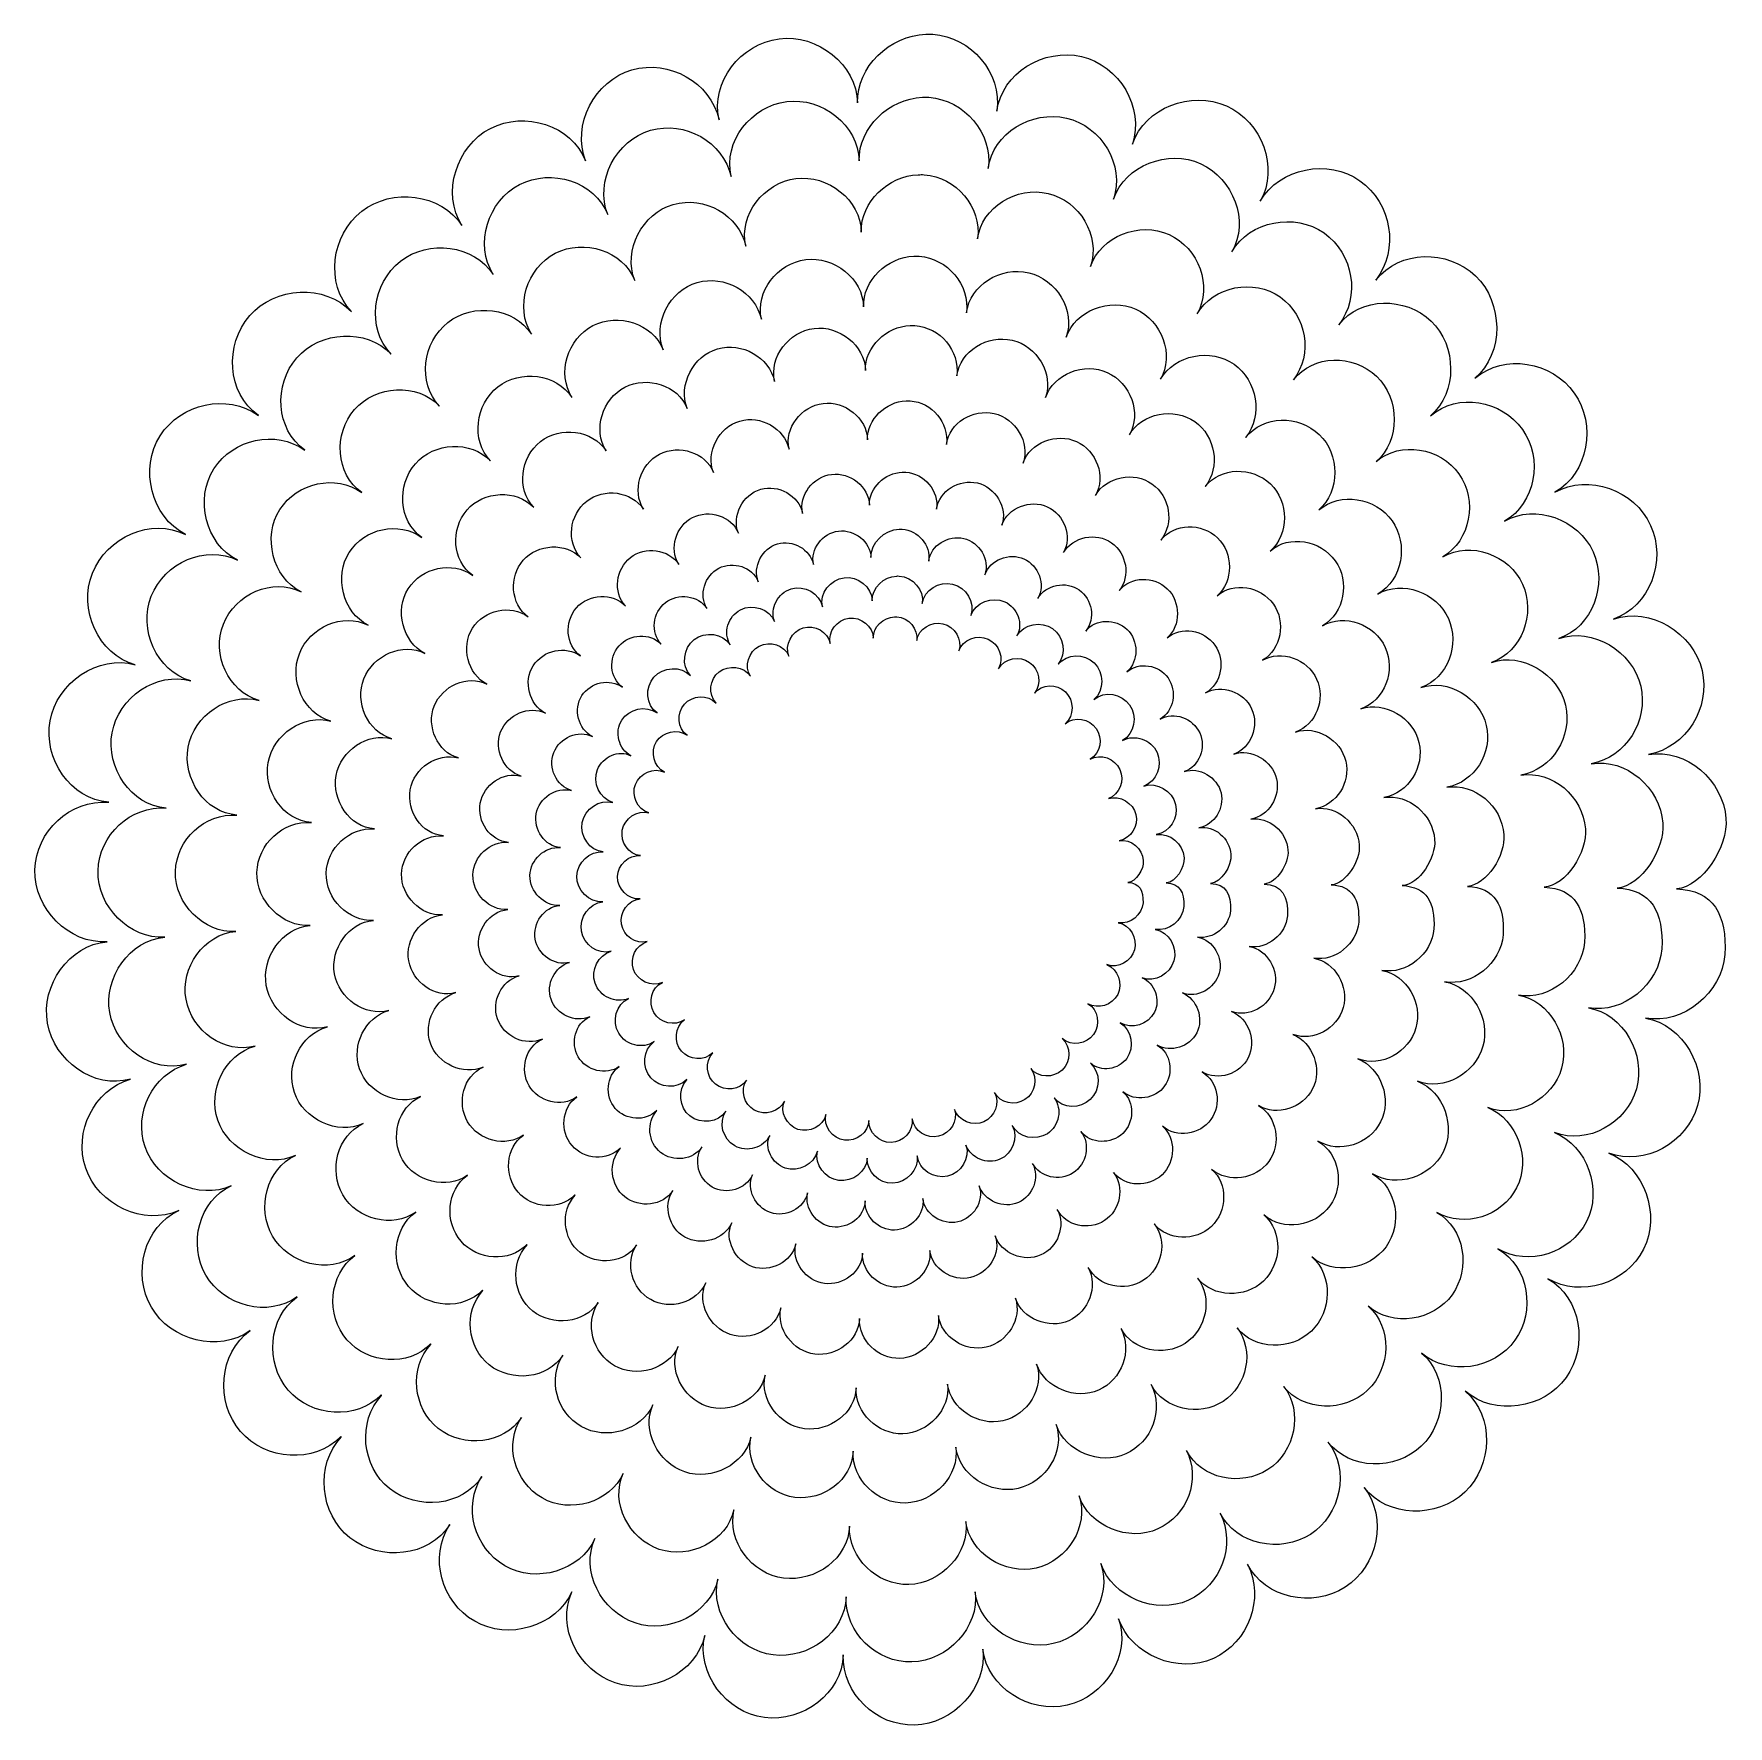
# Model space of a CAD drawing. Header units: centimetres. Extents: x -7.1 to 7.1, y -7.1 to 7.1.
import ezdxf

# ---------------------------------------------------------------- set-up
doc = ezdxf.new("R2010")
doc.units = ezdxf.units.CM
doc.header["$MEASUREMENT"] = 0
doc.layers.add('Layer 1', color=7, linetype='Continuous')

msp = doc.modelspace()

# ---------------------------------------------------------------- linework, layer by layer
at = {"layer": 'Layer 1', "color": 158, "lineweight": 25}
msp.add_open_spline([(0.38166, 7.13096), (0.07931, 7.11935), (-0.20137, 6.85647), (-0.19366, 6.55135), (-0.19366, 6.55135), (-0.20189, 6.8768), (-0.53189, 7.1334), (-0.85485, 7.09231), (-0.85485, 7.09231), (-1.1778, 7.05124), (-1.43475, 6.72688), (-1.36148, 6.40966), (-1.36148, 6.40966), (-1.43475, 6.72688), (-1.7825, 6.9194), (-2.09565, 6.83042), (-2.09565, 6.83042), (-2.4088, 6.74143), (-2.60583, 6.36474), (-2.48636, 6.06189), (-2.48636, 6.06189), (-2.60583, 6.36475), (-2.9995, 6.48512), (-3.28923, 6.33667), (-3.28923, 6.33667), (-3.57788, 6.18877), (-3.70251, 5.7906), (-3.52966, 5.51663), (-3.52966, 5.51663), (-3.7064, 5.78828), (-4.12035, 5.83736), (-4.37547, 5.63685), (-4.37547, 5.63685), (-4.63143, 5.43567), (-4.686, 5.02666), (-4.46134, 4.79104), (-4.46134, 4.79104), (-4.686, 5.02668), (-5.10685, 5.00276), (-5.32003, 4.75669), (-5.32003, 4.75669), (-5.53319, 4.51064), (-5.51233, 4.1039), (-5.24703, 3.91518), (-5.24703, 3.91518), (-5.51233, 4.1039), (-5.89992, 4.01751), (-6.07567, 3.74344), (-6.07567, 3.74344), (-6.25141, 3.4694), (-6.15074, 3.05898), (-5.861, 2.91053), (-5.861, 2.91053), (-6.15074, 3.05899), (-6.52722, 2.88706), (-6.64669, 2.58423), (-6.64669, 2.58423), (-6.76616, 2.28138), (-6.59921, 1.90039), (-6.28604, 1.81141), (-6.28604, 1.81141), (-6.59921, 1.9004), (-6.94576, 1.65959), (-7.00305, 1.33912), (-7.00305, 1.33912), (-7.06033, 1.01864), (-6.83392, 0.67689), (-6.5093, 0.65217), (-6.5093, 0.65217), (-6.83392, 0.67689), (-7.12361, 0.40659), (-7.13186, 0.08115), (-7.13186, 0.08115), (-7.14006, -0.24284), (-6.84509, -0.54591), (-6.52219, -0.52422), (-6.52219, -0.52422), (-6.84465, -0.5516), (-7.08155, -0.8921), (-7.02452, -1.21117), (-7.02452, -1.21117), (-6.96749, -1.53029), (-6.63671, -1.76926), (-6.32469, -1.68346), (-6.32469, -1.68346), (-6.63544, -1.77423), (-6.80649, -2.12771), (-6.70251, -2.4348), (-6.70251, -2.4348), (-6.5981, -2.74316), (-6.21344, -2.92534), (-5.91681, -2.79115), (-5.91681, -2.79115), (-6.21345, -2.92532), (-6.31098, -3.32472), (-6.14865, -3.60692), (-6.14865, -3.60692), (-5.98632, -3.88912), (-5.58102, -3.9931), (-5.31572, -3.8044), (-5.31572, -3.8044), (-5.58102, -3.99312), (-5.61046, -4.40845), (-5.3973, -4.65452), (-5.3973, -4.65452), (-5.18478, -4.89981), (-4.77661, -4.93069), (-4.55149, -4.69744), (-4.55149, -4.69744), (-4.55003, -4.69887), (-4.54866, -4.70032), (-4.5472, -4.70174), (-4.5472, -4.70174), (-4.76926, -4.9378), (-4.7293, -5.35135), (-4.4742, -5.55184), (-4.4742, -5.55184), (-4.21824, -5.75302), (-3.80843, -5.71428), (-3.63268, -5.44021), (-3.63268, -5.44021), (-3.80843, -5.71426), (-3.70451, -6.09364), (-3.42231, -6.25596), (-3.42231, -6.25596), (-3.1401, -6.41829), (-2.73643, -6.30357), (-2.60225, -6.00694), (-2.60225, -6.00694), (-2.73643, -6.30358), (-2.54567, -6.67106), (-2.23732, -6.77546), (-2.23732, -6.77546), (-1.92895, -6.87988), (-1.55495, -6.69339), (-1.48167, -6.37618), (-1.48167, -6.37618), (-1.55494, -6.6934), (-1.30228, -7.02636), (-0.97933, -7.06742), (-0.97933, -7.06742), (-0.65638, -7.1085), (-0.32208, -6.86478), (-0.31385, -6.53933), (-0.31385, -6.53933), (-0.32208, -6.86479), (-0.0382, -7.14007), (0.28723, -7.13182), (0.28723, -7.13182), (0.61269, -7.12358), (0.90364, -6.81507), (0.86255, -6.49211), (0.86255, -6.49211), (0.90363, -6.81507), (1.25807, -7.03764), (1.57526, -6.96437), (1.57526, -6.96437), (1.89247, -6.89111), (2.11331, -6.54287), (2.0089, -6.2345), (2.0089, -6.2345), (2.1133, -6.54286), (2.51085, -6.70355), (2.80748, -6.56938), (2.80748, -6.56938), (3.1041, -6.43522), (3.2436, -6.06486), (3.09513, -5.7751), (3.09513, -5.7751), (3.24361, -6.06484), (3.64543, -6.14403), (3.91947, -5.9683), (3.91947, -5.9683), (4.19352, -5.79257), (4.27952, -5.38277), (4.07834, -5.12679), (4.07834, -5.12679), (4.27952, -5.38276), (4.69281, -5.3901), (4.92844, -5.16544), (4.92844, -5.16544), (5.16406, -4.94078), (5.17881, -4.52852), (4.93273, -4.31534), (4.93273, -4.31534), (5.17881, -4.52852), (5.59414, -4.46473), (5.78283, -4.19941), (5.78283, -4.19941), (5.97153, -3.93412), (5.91048, -3.52883), (5.62826, -3.3665), (5.62826, -3.3665), (5.91047, -3.52883), (6.28698, -3.40719), (6.43543, -3.11746), (6.43543, -3.11746), (6.5833, -2.82887), (6.44384, -2.42726), (6.14347, -2.30601), (6.14347, -2.30601), (6.44552, -2.42232), (6.80191, -2.21859), (6.89053, -1.90673), (6.89053, -1.90673), (6.97953, -1.59356), (6.77309, -1.22554), (6.4526, -1.16826), (6.4526, -1.16826), (6.77309, -1.22554), (7.09582, -0.95605), (7.12238, -0.63157), (7.12238, -0.63157), (7.13751, -0.29852), (7.02915, -0.08839), (6.71363, -0.07789), (6.71363, -0.07789), (6.93628, -0.05995), (7.14911, 0.27658), (7.13097, 0.51477), (7.13097, 0.51477), (7.10638, 0.83797), (6.79736, 1.10992), (6.47837, 1.05576), (6.47837, 1.05576), (6.79654, 1.11514), (7.00214, 1.44831), (6.92919, 1.76417), (6.92919, 1.76417), (6.85592, 2.08138), (6.49051, 2.30223), (6.18213, 2.1978), (6.18213, 2.1978), (6.4905, 2.30222), (6.62972, 2.69117), (6.49555, 2.98779), (6.49555, 2.98779), (6.36139, 3.28441), (5.97061, 3.4292), (5.68838, 3.26687), (5.68838, 3.26687), (5.97059, 3.4292), (6.04024, 3.8388), (5.85153, 4.10408), (5.85153, 4.10408), (5.66284, 4.36938), (5.26038, 4.44176), (5.01432, 4.2286), (5.01432, 4.2286), (5.26038, 4.44177), (5.25423, 4.86691), (5.01861, 5.09159), (5.01861, 5.09159), (4.78299, 5.31624), (4.37829, 5.3132), (4.1771, 5.05724), (4.1771, 5.05724), (4.37829, 5.3132), (4.30931, 5.70578), (4.04401, 5.89445), (4.04401, 5.89445), (3.77871, 6.08315), (3.36482, 6.00491), (3.2025, 5.72271), (3.2025, 5.72271), (3.36483, 6.00492), (3.21576, 6.3914), (2.91913, 6.52558), (2.91913, 6.52558), (2.6225, 6.65976), (2.22925, 6.51194), (2.12484, 6.20358), (2.12484, 6.20358), (2.22925, 6.51195), (2.0127, 6.86878), (1.6955, 6.94205), (1.6955, 6.94205), (1.37831, 7.01532), (1.02388, 6.80564), (0.98279, 6.48266), (0.98279, 6.48266), (1.02387, 6.80562), (0.76644, 7.10625), (0.44182, 7.13096), (0.44182, 7.13096), (0.42154, 7.1325), (0.40188, 7.13173), (0.38171, 7.13096), (0.38171, 7.13096), (0.38171, 7.13096), (0.38166, 7.13096), (0.38166, 7.13096)], degree=3, knots=[0, 0, 0, 0, 0.01351351, 0.01351351, 0.01351351, 0.01351351, 0.02702703, 0.02702703, 0.02702703, 0.02702703, 0.04054054, 0.04054054, 0.04054054, 0.04054054, 0.05405405, 0.05405405, 0.05405405, 0.05405405, 0.06756757, 0.06756757, 0.06756757, 0.06756757, 0.08108108, 0.08108108, 0.08108108, 0.08108108, 0.09459459, 0.09459459, 0.09459459, 0.09459459, 0.10810811, 0.10810811, 0.10810811, 0.10810811, 0.12162162, 0.12162162, 0.12162162, 0.12162162, 0.13513514, 0.13513514, 0.13513514, 0.13513514, 0.14864865, 0.14864865, 0.14864865, 0.14864865, 0.16216216, 0.16216216, 0.16216216, 0.16216216, 0.17567568, 0.17567568, 0.17567568, 0.17567568, 0.18918919, 0.18918919, 0.18918919, 0.18918919, 0.2027027, 0.2027027, 0.2027027, 0.2027027, 0.21621622, 0.21621622, 0.21621622, 0.21621622, 0.22972973, 0.22972973, 0.22972973, 0.22972973, 0.24324324, 0.24324324, 0.24324324, 0.24324324, 0.25675676, 0.25675676, 0.25675676, 0.25675676, 0.27027027, 0.27027027, 0.27027027, 0.27027027, 0.28378378, 0.28378378, 0.28378378, 0.28378378, 0.2972973, 0.2972973, 0.2972973, 0.2972973, 0.31081081, 0.31081081, 0.31081081, 0.31081081, 0.32432432, 0.32432432, 0.32432432, 0.32432432, 0.33783784, 0.33783784, 0.33783784, 0.33783784, 0.35135135, 0.35135135, 0.35135135, 0.35135135, 0.36486486, 0.36486486, 0.36486486, 0.36486486, 0.37837838, 0.37837838, 0.37837838, 0.37837838, 0.39189189, 0.39189189, 0.39189189, 0.39189189, 0.40540541, 0.40540541, 0.40540541, 0.40540541, 0.41891892, 0.41891892, 0.41891892, 0.41891892, 0.43243243, 0.43243243, 0.43243243, 0.43243243, 0.44594595, 0.44594595, 0.44594595, 0.44594595, 0.45945946, 0.45945946, 0.45945946, 0.45945946, 0.47297297, 0.47297297, 0.47297297, 0.47297297, 0.48648649, 0.48648649, 0.48648649, 0.48648649, 0.5, 0.5, 0.5, 0.5, 0.51351351, 0.51351351, 0.51351351, 0.51351351, 0.52702703, 0.52702703, 0.52702703, 0.52702703, 0.54054054, 0.54054054, 0.54054054, 0.54054054, 0.55405405, 0.55405405, 0.55405405, 0.55405405, 0.56756757, 0.56756757, 0.56756757, 0.56756757, 0.58108108, 0.58108108, 0.58108108, 0.58108108, 0.59459459, 0.59459459, 0.59459459, 0.59459459, 0.60810811, 0.60810811, 0.60810811, 0.60810811, 0.62162162, 0.62162162, 0.62162162, 0.62162162, 0.63513514, 0.63513514, 0.63513514, 0.63513514, 0.64864865, 0.64864865, 0.64864865, 0.64864865, 0.66216216, 0.66216216, 0.66216216, 0.66216216, 0.67567568, 0.67567568, 0.67567568, 0.67567568, 0.68918919, 0.68918919, 0.68918919, 0.68918919, 0.7027027, 0.7027027, 0.7027027, 0.7027027, 0.71621622, 0.71621622, 0.71621622, 0.71621622, 0.72972973, 0.72972973, 0.72972973, 0.72972973, 0.74324324, 0.74324324, 0.74324324, 0.74324324, 0.75675676, 0.75675676, 0.75675676, 0.75675676, 0.77027027, 0.77027027, 0.77027027, 0.77027027, 0.78378378, 0.78378378, 0.78378378, 0.78378378, 0.7972973, 0.7972973, 0.7972973, 0.7972973, 0.81081081, 0.81081081, 0.81081081, 0.81081081, 0.82432432, 0.82432432, 0.82432432, 0.82432432, 0.83783784, 0.83783784, 0.83783784, 0.83783784, 0.85135135, 0.85135135, 0.85135135, 0.85135135, 0.86486486, 0.86486486, 0.86486486, 0.86486486, 0.87837838, 0.87837838, 0.87837838, 0.87837838, 0.89189189, 0.89189189, 0.89189189, 0.89189189, 0.90540541, 0.90540541, 0.90540541, 0.90540541, 0.91891892, 0.91891892, 0.91891892, 0.91891892, 0.93243243, 0.93243243, 0.93243243, 0.93243243, 0.94594595, 0.94594595, 0.94594595, 0.94594595, 0.95945946, 0.95945946, 0.95945946, 0.95945946, 0.97297297, 0.97297297, 0.97297297, 0.97297297, 1, 1, 1, 1], dxfattribs=at)
at = {"layer": 'Layer 1', "color": 138, "lineweight": 25}
msp.add_open_spline([(0.35316, 6.59832), (0.07338, 6.58759), (-0.18634, 6.34434), (-0.1792, 6.06202), (-0.1792, 6.06202), (-0.18683, 6.36317), (-0.49218, 6.6006), (-0.791, 6.56257), (-0.791, 6.56257), (-1.08983, 6.52457), (-1.32759, 6.22444), (-1.25979, 5.93091), (-1.25979, 5.93091), (-1.32759, 6.22444), (-1.64936, 6.40258), (-1.93913, 6.32025), (-1.93913, 6.32025), (-2.2289, 6.2379), (-2.4112, 5.88935), (-2.30065, 5.60911), (-2.30065, 5.60911), (-2.41119, 5.88936), (-2.77545, 6.00073), (-3.04354, 5.86336), (-3.04354, 5.86336), (-3.31064, 5.72651), (-3.42596, 5.35808), (-3.26602, 5.10457), (-3.26602, 5.10457), (-3.42955, 5.35593), (-3.8126, 5.40135), (-4.04865, 5.21581), (-4.04865, 5.21581), (-4.2855, 5.02965), (-4.33599, 4.65119), (-4.1281, 4.43317), (-4.1281, 4.43317), (-4.33598, 4.65121), (-4.7254, 4.62907), (-4.92266, 4.40139), (-4.92266, 4.40139), (-5.11991, 4.17372), (-5.1006, 3.79736), (-4.85512, 3.62272), (-4.85512, 3.62272), (-5.10061, 3.79736), (-5.45925, 3.71741), (-5.62186, 3.46382), (-5.62186, 3.46382), (-5.78448, 3.21025), (-5.69133, 2.83048), (-5.42322, 2.69312), (-5.42322, 2.69312), (-5.69132, 2.8305), (-6.03969, 2.67141), (-6.15023, 2.39121), (-6.15023, 2.39121), (-6.26079, 2.11096), (-6.10629, 1.75843), (-5.81652, 1.67611), (-5.81652, 1.67611), (-6.10629, 1.75845), (-6.42696, 1.53564), (-6.47996, 1.2391), (-6.47996, 1.2391), (-6.53296, 0.94256), (-6.32347, 0.62633), (-6.0231, 0.60345), (-6.0231, 0.60345), (-6.32347, 0.62633), (-6.59152, 0.37621), (-6.59915, 0.07508), (-6.59915, 0.07508), (-6.60673, -0.2247), (-6.33381, -0.50515), (-6.03502, -0.48507), (-6.03502, -0.48507), (-6.3334, -0.5104), (-6.55261, -0.82545), (-6.49984, -1.1207), (-6.49984, -1.1207), (-6.44706, -1.41598), (-6.14099, -1.63709), (-5.85228, -1.55771), (-5.85228, -1.55771), (-6.13982, -1.6417), (-6.2981, -1.96878), (-6.20188, -2.25293), (-6.20188, -2.25293), (-6.10527, -2.53826), (-5.74935, -2.70684), (-5.47487, -2.58267), (-5.47487, -2.58267), (-5.74935, -2.70683), (-5.8396, -3.07639), (-5.6894, -3.3375), (-5.6894, -3.3375), (-5.53919, -3.59862), (-5.16416, -3.69482), (-4.91868, -3.52023), (-4.91868, -3.52023), (-5.16417, -3.69485), (-5.1914, -4.07916), (-4.99416, -4.30684), (-4.99416, -4.30684), (-4.79753, -4.53382), (-4.41983, -4.56239), (-4.21153, -4.34656), (-4.21153, -4.34656), (-4.21017, -4.34789), (-4.20891, -4.34923), (-4.20755, -4.35054), (-4.20755, -4.35054), (-4.41303, -4.56896), (-4.37606, -4.95162), (-4.14002, -5.13714), (-4.14002, -5.13714), (-3.90318, -5.3233), (-3.52398, -5.28745), (-3.36137, -5.03387), (-3.36137, -5.03387), (-3.52398, -5.28744), (-3.42783, -5.63848), (-3.1667, -5.78868), (-3.1667, -5.78868), (-2.90558, -5.93889), (-2.53206, -5.83273), (-2.40791, -5.55826), (-2.40791, -5.55826), (-2.53205, -5.83274), (-2.35555, -6.17278), (-2.07022, -6.26938), (-2.07022, -6.26938), (-1.78489, -6.36601), (-1.43882, -6.19343), (-1.37101, -5.89992), (-1.37101, -5.89992), (-1.43881, -6.19344), (-1.20503, -6.50154), (-0.90621, -6.53953), (-0.90621, -6.53953), (-0.60738, -6.57753), (-0.29805, -6.35203), (-0.29043, -6.05089), (-0.29043, -6.05089), (-0.29805, -6.35205), (-0.03539, -6.60676), (0.26575, -6.59913), (0.26575, -6.59913), (0.56689, -6.59149), (0.83611, -6.30604), (0.7981, -6.0072), (0.7981, -6.0072), (0.83611, -6.30604), (1.16406, -6.51199), (1.45758, -6.44418), (1.45758, -6.44418), (1.75109, -6.37639), (1.95543, -6.05416), (1.85883, -5.76883), (1.85883, -5.76883), (1.95543, -6.05415), (2.32329, -6.20284), (2.59775, -6.0787), (2.59775, -6.0787), (2.87221, -5.95455), (3.00131, -5.61185), (2.86393, -5.34374), (2.86393, -5.34374), (3.0013, -5.61184), (3.37311, -5.68512), (3.62669, -5.52251), (3.62669, -5.52251), (3.88027, -5.35991), (3.95985, -4.98071), (3.77368, -4.74387), (3.77368, -4.74387), (3.95984, -4.9807), (4.34225, -4.98749), (4.56028, -4.77962), (4.56028, -4.77962), (4.7783, -4.57174), (4.79195, -4.19028), (4.56426, -3.99301), (4.56426, -3.99301), (4.79194, -4.19028), (5.17625, -4.13124), (5.35086, -3.88575), (5.35086, -3.88575), (5.52547, -3.64028), (5.46897, -3.26526), (5.20784, -3.11505), (5.20784, -3.11505), (5.46897, -3.26526), (5.81734, -3.15271), (5.95472, -2.88462), (5.95472, -2.88462), (6.09155, -2.61759), (5.96249, -2.24596), (5.68457, -2.13378), (5.68457, -2.13378), (5.96406, -2.2414), (6.29382, -2.05288), (6.37583, -1.76433), (6.37583, -1.76433), (6.45817, -1.47455), (6.26715, -1.13401), (5.97061, -1.08101), (5.97061, -1.08101), (6.26715, -1.13402), (6.56577, -0.88465), (6.59035, -0.58441), (6.59035, -0.58441), (6.60434, -0.27623), (6.50407, -0.0818), (6.21213, -0.07208), (6.21213, -0.07208), (6.41816, -0.05547), (6.61508, 0.25591), (6.5983, 0.47631), (6.5983, 0.47631), (6.57553, 0.77537), (6.2896, 1.02701), (5.99444, 0.97689), (5.99444, 0.97689), (6.28884, 1.03183), (6.47908, 1.34012), (6.41157, 1.63239), (6.41157, 1.63239), (6.34378, 1.9259), (6.00565, 2.13025), (5.72032, 2.03362), (5.72032, 2.03362), (6.00565, 2.13023), (6.13447, 2.49014), (6.01032, 2.7646), (6.01032, 2.7646), (5.88617, 3.03908), (5.52458, 3.17305), (5.26344, 3.02284), (5.26344, 3.02284), (5.52457, 3.17305), (5.58901, 3.55205), (5.4144, 3.79751), (5.4144, 3.79751), (5.2398, 4.043), (4.86741, 4.10998), (4.63971, 3.91273), (4.63971, 3.91273), (4.86741, 4.10999), (4.86172, 4.50338), (4.6437, 4.71127), (4.6437, 4.71127), (4.42567, 4.91914), (4.05119, 4.91632), (3.86504, 4.67948), (3.86504, 4.67948), (4.05119, 4.91633), (3.98736, 5.27959), (3.74188, 5.45417), (3.74188, 5.45417), (3.49639, 5.62878), (3.11343, 5.55637), (2.96323, 5.29527), (2.96323, 5.29527), (3.11342, 5.55639), (2.9755, 5.91402), (2.70102, 6.03816), (2.70102, 6.03816), (2.42656, 6.16231), (2.06268, 6.02553), (1.96607, 5.7402), (1.96607, 5.7402), (2.06268, 6.02554), (1.8623, 6.35572), (1.56879, 6.42352), (1.56879, 6.42352), (1.27528, 6.49131), (0.94734, 6.2973), (0.90932, 5.99845), (0.90932, 5.99845), (0.94732, 6.29729), (0.70911, 6.57545), (0.40875, 6.59831), (0.40875, 6.59831), (0.38997, 6.59975), (0.37178, 6.59904), (0.35314, 6.59831), (0.35314, 6.59831), (0.35314, 6.59831), (0.35316, 6.59832), (0.35316, 6.59832)], degree=3, knots=[0, 0, 0, 0, 0.01351351, 0.01351351, 0.01351351, 0.01351351, 0.02702703, 0.02702703, 0.02702703, 0.02702703, 0.04054054, 0.04054054, 0.04054054, 0.04054054, 0.05405405, 0.05405405, 0.05405405, 0.05405405, 0.06756757, 0.06756757, 0.06756757, 0.06756757, 0.08108108, 0.08108108, 0.08108108, 0.08108108, 0.09459459, 0.09459459, 0.09459459, 0.09459459, 0.10810811, 0.10810811, 0.10810811, 0.10810811, 0.12162162, 0.12162162, 0.12162162, 0.12162162, 0.13513514, 0.13513514, 0.13513514, 0.13513514, 0.14864865, 0.14864865, 0.14864865, 0.14864865, 0.16216216, 0.16216216, 0.16216216, 0.16216216, 0.17567568, 0.17567568, 0.17567568, 0.17567568, 0.18918919, 0.18918919, 0.18918919, 0.18918919, 0.2027027, 0.2027027, 0.2027027, 0.2027027, 0.21621622, 0.21621622, 0.21621622, 0.21621622, 0.22972973, 0.22972973, 0.22972973, 0.22972973, 0.24324324, 0.24324324, 0.24324324, 0.24324324, 0.25675676, 0.25675676, 0.25675676, 0.25675676, 0.27027027, 0.27027027, 0.27027027, 0.27027027, 0.28378378, 0.28378378, 0.28378378, 0.28378378, 0.2972973, 0.2972973, 0.2972973, 0.2972973, 0.31081081, 0.31081081, 0.31081081, 0.31081081, 0.32432432, 0.32432432, 0.32432432, 0.32432432, 0.33783784, 0.33783784, 0.33783784, 0.33783784, 0.35135135, 0.35135135, 0.35135135, 0.35135135, 0.36486486, 0.36486486, 0.36486486, 0.36486486, 0.37837838, 0.37837838, 0.37837838, 0.37837838, 0.39189189, 0.39189189, 0.39189189, 0.39189189, 0.40540541, 0.40540541, 0.40540541, 0.40540541, 0.41891892, 0.41891892, 0.41891892, 0.41891892, 0.43243243, 0.43243243, 0.43243243, 0.43243243, 0.44594595, 0.44594595, 0.44594595, 0.44594595, 0.45945946, 0.45945946, 0.45945946, 0.45945946, 0.47297297, 0.47297297, 0.47297297, 0.47297297, 0.48648649, 0.48648649, 0.48648649, 0.48648649, 0.5, 0.5, 0.5, 0.5, 0.51351351, 0.51351351, 0.51351351, 0.51351351, 0.52702703, 0.52702703, 0.52702703, 0.52702703, 0.54054054, 0.54054054, 0.54054054, 0.54054054, 0.55405405, 0.55405405, 0.55405405, 0.55405405, 0.56756757, 0.56756757, 0.56756757, 0.56756757, 0.58108108, 0.58108108, 0.58108108, 0.58108108, 0.59459459, 0.59459459, 0.59459459, 0.59459459, 0.60810811, 0.60810811, 0.60810811, 0.60810811, 0.62162162, 0.62162162, 0.62162162, 0.62162162, 0.63513514, 0.63513514, 0.63513514, 0.63513514, 0.64864865, 0.64864865, 0.64864865, 0.64864865, 0.66216216, 0.66216216, 0.66216216, 0.66216216, 0.67567568, 0.67567568, 0.67567568, 0.67567568, 0.68918919, 0.68918919, 0.68918919, 0.68918919, 0.7027027, 0.7027027, 0.7027027, 0.7027027, 0.71621622, 0.71621622, 0.71621622, 0.71621622, 0.72972973, 0.72972973, 0.72972973, 0.72972973, 0.74324324, 0.74324324, 0.74324324, 0.74324324, 0.75675676, 0.75675676, 0.75675676, 0.75675676, 0.77027027, 0.77027027, 0.77027027, 0.77027027, 0.78378378, 0.78378378, 0.78378378, 0.78378378, 0.7972973, 0.7972973, 0.7972973, 0.7972973, 0.81081081, 0.81081081, 0.81081081, 0.81081081, 0.82432432, 0.82432432, 0.82432432, 0.82432432, 0.83783784, 0.83783784, 0.83783784, 0.83783784, 0.85135135, 0.85135135, 0.85135135, 0.85135135, 0.86486486, 0.86486486, 0.86486486, 0.86486486, 0.87837838, 0.87837838, 0.87837838, 0.87837838, 0.89189189, 0.89189189, 0.89189189, 0.89189189, 0.90540541, 0.90540541, 0.90540541, 0.90540541, 0.91891892, 0.91891892, 0.91891892, 0.91891892, 0.93243243, 0.93243243, 0.93243243, 0.93243243, 0.94594595, 0.94594595, 0.94594595, 0.94594595, 0.95945946, 0.95945946, 0.95945946, 0.95945946, 0.97297297, 0.97297297, 0.97297297, 0.97297297, 1, 1, 1, 1], dxfattribs=at)
at = {"layer": 'Layer 1', "color": 146, "lineweight": 25}
msp.add_open_spline([(0.31821, 5.94541), (0.06611, 5.93575), (-0.16789, 5.71656), (-0.16146, 5.46217), (-0.16146, 5.46217), (-0.16833, 5.73352), (-0.44347, 5.94746), (-0.71272, 5.9132), (-0.71272, 5.9132), (-0.98199, 5.87894), (-1.19621, 5.60853), (-1.13513, 5.34403), (-1.13513, 5.34403), (-1.19621, 5.60853), (-1.48615, 5.76903), (-1.74724, 5.69485), (-1.74724, 5.69485), (-2.00834, 5.62064), (-2.1726, 5.30659), (-2.07299, 5.05407), (-2.07299, 5.05407), (-2.1726, 5.30661), (-2.50082, 5.40696), (-2.74238, 5.28318), (-2.74238, 5.28318), (-2.98305, 5.15987), (-3.08695, 4.8279), (-2.94285, 4.59947), (-2.94285, 4.59947), (-3.0902, 4.82594), (-3.43534, 4.86689), (-3.64803, 4.69971), (-3.64803, 4.69971), (-3.86144, 4.53196), (-3.90694, 4.19097), (-3.71962, 3.9945), (-3.71962, 3.9945), (-3.90694, 4.19098), (-4.25782, 4.17103), (-4.43555, 3.96587), (-4.43555, 3.96587), (-4.61328, 3.76073), (-4.5959, 3.42161), (-4.3747, 3.26425), (-4.3747, 3.26425), (-4.5959, 3.42162), (-4.91904, 3.34957), (-5.06556, 3.12108), (-5.06556, 3.12108), (-5.21209, 2.8926), (-5.12815, 2.5504), (-4.88658, 2.42663), (-4.88658, 2.42663), (-5.12815, 2.55042), (-5.44205, 2.40708), (-5.54166, 2.1546), (-5.54166, 2.1546), (-5.64127, 1.90208), (-5.50208, 1.58443), (-5.24097, 1.51026), (-5.24097, 1.51026), (-5.50208, 1.58445), (-5.79101, 1.3837), (-5.83877, 1.1165), (-5.83877, 1.1165), (-5.88654, 0.84929), (-5.69777, 0.56436), (-5.42712, 0.54375), (-5.42712, 0.54375), (-5.69776, 0.56436), (-5.93929, 0.33898), (-5.94616, 0.06764), (-5.94616, 0.06764), (-5.953, -0.20248), (-5.70708, -0.45517), (-5.43785, -0.43708), (-5.43785, -0.43708), (-5.70671, -0.45991), (-5.90422, -0.74376), (-5.85667, -1.00982), (-5.85667, -1.00982), (-5.80912, -1.27589), (-5.53334, -1.4751), (-5.27319, -1.40358), (-5.27319, -1.40358), (-5.53228, -1.47927), (-5.67489, -1.77398), (-5.5882, -2.03001), (-5.5882, -2.03001), (-5.50115, -2.28712), (-5.18044, -2.43901), (-4.93312, -2.32712), (-4.93312, -2.32712), (-5.18044, -2.43899), (-5.26176, -2.772), (-5.12643, -3.00728), (-5.12643, -3.00728), (-4.99109, -3.24254), (-4.65316, -3.32923), (-4.43198, -3.17191), (-4.43198, -3.17191), (-4.65318, -3.32925), (-4.67772, -3.67553), (-4.49999, -3.88068), (-4.49999, -3.88068), (-4.32281, -4.08521), (-3.9825, -4.11095), (-3.79481, -3.91647), (-3.79481, -3.91647), (-3.79359, -3.91768), (-3.79244, -3.91887), (-3.79122, -3.92008), (-3.79122, -3.92008), (-3.97637, -4.11688), (-3.94305, -4.46167), (-3.73037, -4.62882), (-3.73037, -4.62882), (-3.51696, -4.79659), (-3.17529, -4.76426), (-3.02876, -4.53578), (-3.02876, -4.53578), (-3.17529, -4.76424), (-3.08863, -5.08056), (-2.85335, -5.21589), (-2.85335, -5.21589), (-2.61805, -5.35125), (-2.28151, -5.25558), (-2.16964, -5.00827), (-2.16964, -5.00827), (-2.2815, -5.2556), (-2.12246, -5.56201), (-1.86536, -5.64903), (-1.86536, -5.64903), (-1.60827, -5.73611), (-1.29644, -5.5806), (-1.23535, -5.31613), (-1.23535, -5.31613), (-1.29645, -5.58061), (-1.08579, -5.85822), (-0.81653, -5.89245), (-0.81653, -5.89245), (-0.54727, -5.92668), (-0.26855, -5.7235), (-0.26168, -5.45214), (-0.26168, -5.45214), (-0.26855, -5.72351), (-0.03188, -5.95303), (0.23946, -5.94615), (0.23946, -5.94615), (0.5108, -5.93925), (0.75338, -5.68206), (0.71913, -5.41279), (0.71913, -5.41279), (0.75338, -5.68206), (1.04888, -5.86762), (1.31336, -5.80654), (1.31336, -5.80654), (1.57782, -5.74546), (1.76195, -5.4551), (1.6749, -5.19801), (1.6749, -5.19801), (1.76195, -5.45508), (2.0934, -5.58906), (2.34072, -5.47721), (2.34072, -5.47721), (2.58802, -5.36535), (2.70434, -5.05653), (2.58055, -4.81495), (2.58055, -4.81495), (2.70434, -5.05652), (3.03936, -5.12257), (3.26784, -4.97604), (3.26784, -4.97604), (3.49633, -4.82953), (3.56802, -4.48787), (3.40028, -4.27446), (3.40028, -4.27446), (3.56802, -4.48785), (3.91261, -4.49396), (4.10906, -4.30666), (4.10906, -4.30666), (4.3055, -4.11934), (4.3178, -3.77565), (4.11263, -3.59788), (4.11263, -3.59788), (4.31779, -3.77563), (4.66407, -3.72243), (4.8214, -3.50122), (4.8214, -3.50122), (4.97873, -3.28005), (4.92784, -2.94212), (4.69254, -2.8068), (4.69254, -2.8068), (4.92783, -2.94213), (5.24173, -2.84072), (5.3655, -2.59916), (5.3655, -2.59916), (5.48879, -2.35855), (5.37251, -2.02369), (5.12208, -1.92261), (5.12208, -1.92261), (5.37392, -2.01958), (5.67105, -1.84972), (5.74494, -1.58973), (5.74494, -1.58973), (5.81914, -1.32861), (5.64702, -1.02179), (5.37981, -0.97402), (5.37981, -0.97402), (5.64702, -1.02179), (5.91609, -0.79709), (5.93825, -0.52657), (5.93825, -0.52657), (5.95085, -0.24888), (5.8605, -0.07368), (5.59746, -0.06493), (5.59746, -0.06493), (5.78309, -0.04997), (5.96053, 0.23061), (5.94542, 0.42919), (5.94542, 0.42919), (5.9249, 0.69867), (5.66727, 0.9254), (5.40131, 0.88024), (5.40131, 0.88024), (5.66658, 0.92974), (5.838, 1.20753), (5.77717, 1.47089), (5.77717, 1.47089), (5.71609, 1.73534), (5.41141, 1.91947), (5.15431, 1.8324), (5.15431, 1.8324), (5.41141, 1.91945), (5.52749, 2.24376), (5.41563, 2.49106), (5.41563, 2.49106), (5.30377, 2.73836), (4.97794, 2.85909), (4.74265, 2.72374), (4.74265, 2.72374), (4.97794, 2.85908), (5.03601, 3.20058), (4.87868, 3.42175), (4.87868, 3.42175), (4.72135, 3.64295), (4.38581, 3.7033), (4.18064, 3.52558), (4.18064, 3.52558), (4.38581, 3.70332), (4.38068, 4.05779), (4.18423, 4.24509), (4.18423, 4.24509), (3.98778, 4.43241), (3.65036, 4.42985), (3.48262, 4.21644), (3.48262, 4.21644), (3.65036, 4.42985), (3.59283, 4.75717), (3.37165, 4.91448), (3.37165, 4.91448), (3.15046, 5.07181), (2.80538, 5.00657), (2.67004, 4.77129), (2.67004, 4.77129), (2.80538, 5.00658), (2.6811, 5.32883), (2.43378, 5.44067), (2.43378, 5.44067), (2.18647, 5.55255), (1.8586, 5.42931), (1.77155, 5.17221), (1.77155, 5.17221), (1.8586, 5.42932), (1.67804, 5.72681), (1.41358, 5.78791), (1.41358, 5.78791), (1.14912, 5.84899), (0.85362, 5.67419), (0.81937, 5.40491), (0.81937, 5.40491), (0.85361, 5.67418), (0.63898, 5.92481), (0.36833, 5.94542), (0.36833, 5.94542), (0.35142, 5.94671), (0.33501, 5.94608), (0.31821, 5.94542), (0.31821, 5.94542), (0.31821, 5.94542), (0.31821, 5.94541), (0.31821, 5.94541)], degree=3, knots=[0, 0, 0, 0, 0.01351351, 0.01351351, 0.01351351, 0.01351351, 0.02702703, 0.02702703, 0.02702703, 0.02702703, 0.04054054, 0.04054054, 0.04054054, 0.04054054, 0.05405405, 0.05405405, 0.05405405, 0.05405405, 0.06756757, 0.06756757, 0.06756757, 0.06756757, 0.08108108, 0.08108108, 0.08108108, 0.08108108, 0.09459459, 0.09459459, 0.09459459, 0.09459459, 0.10810811, 0.10810811, 0.10810811, 0.10810811, 0.12162162, 0.12162162, 0.12162162, 0.12162162, 0.13513514, 0.13513514, 0.13513514, 0.13513514, 0.14864865, 0.14864865, 0.14864865, 0.14864865, 0.16216216, 0.16216216, 0.16216216, 0.16216216, 0.17567568, 0.17567568, 0.17567568, 0.17567568, 0.18918919, 0.18918919, 0.18918919, 0.18918919, 0.2027027, 0.2027027, 0.2027027, 0.2027027, 0.21621622, 0.21621622, 0.21621622, 0.21621622, 0.22972973, 0.22972973, 0.22972973, 0.22972973, 0.24324324, 0.24324324, 0.24324324, 0.24324324, 0.25675676, 0.25675676, 0.25675676, 0.25675676, 0.27027027, 0.27027027, 0.27027027, 0.27027027, 0.28378378, 0.28378378, 0.28378378, 0.28378378, 0.2972973, 0.2972973, 0.2972973, 0.2972973, 0.31081081, 0.31081081, 0.31081081, 0.31081081, 0.32432432, 0.32432432, 0.32432432, 0.32432432, 0.33783784, 0.33783784, 0.33783784, 0.33783784, 0.35135135, 0.35135135, 0.35135135, 0.35135135, 0.36486486, 0.36486486, 0.36486486, 0.36486486, 0.37837838, 0.37837838, 0.37837838, 0.37837838, 0.39189189, 0.39189189, 0.39189189, 0.39189189, 0.40540541, 0.40540541, 0.40540541, 0.40540541, 0.41891892, 0.41891892, 0.41891892, 0.41891892, 0.43243243, 0.43243243, 0.43243243, 0.43243243, 0.44594595, 0.44594595, 0.44594595, 0.44594595, 0.45945946, 0.45945946, 0.45945946, 0.45945946, 0.47297297, 0.47297297, 0.47297297, 0.47297297, 0.48648649, 0.48648649, 0.48648649, 0.48648649, 0.5, 0.5, 0.5, 0.5, 0.51351351, 0.51351351, 0.51351351, 0.51351351, 0.52702703, 0.52702703, 0.52702703, 0.52702703, 0.54054054, 0.54054054, 0.54054054, 0.54054054, 0.55405405, 0.55405405, 0.55405405, 0.55405405, 0.56756757, 0.56756757, 0.56756757, 0.56756757, 0.58108108, 0.58108108, 0.58108108, 0.58108108, 0.59459459, 0.59459459, 0.59459459, 0.59459459, 0.60810811, 0.60810811, 0.60810811, 0.60810811, 0.62162162, 0.62162162, 0.62162162, 0.62162162, 0.63513514, 0.63513514, 0.63513514, 0.63513514, 0.64864865, 0.64864865, 0.64864865, 0.64864865, 0.66216216, 0.66216216, 0.66216216, 0.66216216, 0.67567568, 0.67567568, 0.67567568, 0.67567568, 0.68918919, 0.68918919, 0.68918919, 0.68918919, 0.7027027, 0.7027027, 0.7027027, 0.7027027, 0.71621622, 0.71621622, 0.71621622, 0.71621622, 0.72972973, 0.72972973, 0.72972973, 0.72972973, 0.74324324, 0.74324324, 0.74324324, 0.74324324, 0.75675676, 0.75675676, 0.75675676, 0.75675676, 0.77027027, 0.77027027, 0.77027027, 0.77027027, 0.78378378, 0.78378378, 0.78378378, 0.78378378, 0.7972973, 0.7972973, 0.7972973, 0.7972973, 0.81081081, 0.81081081, 0.81081081, 0.81081081, 0.82432432, 0.82432432, 0.82432432, 0.82432432, 0.83783784, 0.83783784, 0.83783784, 0.83783784, 0.85135135, 0.85135135, 0.85135135, 0.85135135, 0.86486486, 0.86486486, 0.86486486, 0.86486486, 0.87837838, 0.87837838, 0.87837838, 0.87837838, 0.89189189, 0.89189189, 0.89189189, 0.89189189, 0.90540541, 0.90540541, 0.90540541, 0.90540541, 0.91891892, 0.91891892, 0.91891892, 0.91891892, 0.93243243, 0.93243243, 0.93243243, 0.93243243, 0.94594595, 0.94594595, 0.94594595, 0.94594595, 0.95945946, 0.95945946, 0.95945946, 0.95945946, 0.97297297, 0.97297297, 0.97297297, 0.97297297, 1, 1, 1, 1], dxfattribs=at)
at = {"layer": 'Layer 1', "color": 134, "lineweight": 25}
msp.add_open_spline([(0.28143, 5.25813), (0.05848, 5.24958), (-0.14849, 5.05573), (-0.1428, 4.83075), (-0.1428, 4.83075), (-0.14887, 5.07073), (-0.3922, 5.25994), (-0.63033, 5.22963), (-0.63033, 5.22963), (-0.86847, 5.19934), (-1.05794, 4.96019), (-1.00391, 4.72626), (-1.00391, 4.72626), (-1.05793, 4.96019), (-1.31435, 5.10213), (-1.54526, 5.03653), (-1.54526, 5.03653), (-1.77617, 4.97089), (-1.92146, 4.69315), (-1.83335, 4.46982), (-1.83335, 4.46982), (-1.92146, 4.69316), (-2.21172, 4.78191), (-2.42536, 4.67244), (-2.42536, 4.67244), (-2.63822, 4.56338), (-2.73011, 4.26979), (-2.60265, 4.06776), (-2.60265, 4.06776), (-2.73298, 4.26806), (-3.03822, 4.30428), (-3.22633, 4.15642), (-3.22633, 4.15642), (-3.41506, 4.00805), (-3.4553, 3.70648), (-3.28964, 3.53274), (-3.28964, 3.53274), (-3.4553, 3.7065), (-3.76563, 3.68886), (-3.92281, 3.50741), (-3.92281, 3.50741), (-4.07998, 3.32599), (-4.06461, 3.02608), (-3.869, 2.8869), (-3.869, 2.8869), (-4.06461, 3.02608), (-4.35041, 2.96234), (-4.48, 2.76027), (-4.48, 2.76027), (-4.60959, 2.5582), (-4.53535, 2.25555), (-4.32171, 2.14611), (-4.32171, 2.14611), (-4.53535, 2.25557), (-4.81296, 2.12881), (-4.90106, 1.90551), (-4.90106, 1.90551), (-4.98915, 1.68218), (-4.86605, 1.40125), (-4.63513, 1.33564), (-4.63513, 1.33564), (-4.86605, 1.40126), (-5.12159, 1.22371), (-5.16382, 0.9874), (-5.16382, 0.9874), (-5.20607, 0.75109), (-5.03913, 0.49909), (-4.79975, 0.48086), (-4.79975, 0.48086), (-5.03913, 0.49909), (-5.25273, 0.29977), (-5.2588, 0.05979), (-5.2588, 0.05979), (-5.26486, -0.1791), (-5.04736, -0.40258), (-4.80926, -0.38659), (-4.80926, -0.38659), (-5.04703, -0.40679), (-5.22172, -0.65781), (-5.17966, -0.89311), (-5.17966, -0.89311), (-5.13759, -1.12842), (-4.8937, -1.30461), (-4.66362, -1.24137), (-4.66362, -1.24137), (-4.89276, -1.30829), (-5.01889, -1.56895), (-4.94222, -1.79538), (-4.94222, -1.79538), (-4.86523, -2.02276), (-4.5816, -2.1571), (-4.36286, -2.05814), (-4.36286, -2.05814), (-4.58158, -2.15709), (-4.65351, -2.4516), (-4.53382, -2.65967), (-4.53382, -2.65967), (-4.41412, -2.86775), (-4.11528, -2.9444), (-3.91964, -2.80528), (-3.91964, -2.80528), (-4.11527, -2.94443), (-4.13698, -3.25068), (-3.97979, -3.43212), (-3.97979, -3.43212), (-3.8231, -3.61301), (-3.52212, -3.63576), (-3.35612, -3.46378), (-3.35612, -3.46378), (-3.35505, -3.46483), (-3.35403, -3.46591), (-3.35296, -3.46696), (-3.35296, -3.46696), (-3.5167, -3.64101), (-3.48723, -3.94594), (-3.29913, -4.09379), (-3.29913, -4.09379), (-3.1104, -4.24216), (-2.80822, -4.21356), (-2.67864, -4.01149), (-2.67864, -4.01149), (-2.80823, -4.21355), (-2.73159, -4.49329), (-2.5235, -4.61298), (-2.5235, -4.61298), (-2.31542, -4.73269), (-2.01777, -4.64807), (-1.91884, -4.42934), (-1.91884, -4.42934), (-2.01777, -4.64808), (-1.87711, -4.91908), (-1.64973, -4.99604), (-1.64973, -4.99604), (-1.42236, -5.07303), (-1.14658, -4.93552), (-1.09255, -4.70161), (-1.09255, -4.70161), (-1.14658, -4.93552), (-0.96028, -5.18105), (-0.72215, -5.21133), (-0.72215, -5.21133), (-0.48401, -5.2416), (-0.23752, -5.06191), (-0.23145, -4.82191), (-0.23145, -4.82191), (-0.23752, -5.06192), (-0.02821, -5.26488), (0.21177, -5.25882), (0.21177, -5.25882), (0.45175, -5.25271), (0.66629, -5.02524), (0.636, -4.7871), (0.636, -4.7871), (0.66628, -5.02524), (0.92762, -5.18935), (1.16153, -5.13533), (1.16153, -5.13533), (1.39542, -5.08131), (1.55826, -4.82451), (1.48128, -4.59715), (1.48128, -4.59715), (1.55827, -4.82452), (1.85141, -4.943), (2.07013, -4.84408), (2.07013, -4.84408), (2.28884, -4.74515), (2.3917, -4.47203), (2.28223, -4.25837), (2.28223, -4.25837), (2.3917, -4.47202), (2.688, -4.53043), (2.89007, -4.40083), (2.89007, -4.40083), (3.09215, -4.27126), (3.15556, -3.9691), (3.00721, -3.78036), (3.00721, -3.78036), (3.15556, -3.96908), (3.46031, -3.97448), (3.63405, -3.80883), (3.63405, -3.80883), (3.80779, -3.64317), (3.81866, -3.3392), (3.63721, -3.18199), (3.63721, -3.18199), (3.81866, -3.33919), (4.1249, -3.29215), (4.26405, -3.09651), (4.26405, -3.09651), (4.4032, -2.90092), (4.35818, -2.60204), (4.15009, -2.48236), (4.15009, -2.48236), (4.35818, -2.60204), (4.63579, -2.51236), (4.74526, -2.29872), (4.74526, -2.29872), (4.85429, -2.08593), (4.75146, -1.78977), (4.52998, -1.70037), (4.52998, -1.70037), (4.7527, -1.78614), (5.01549, -1.63591), (5.08085, -1.40597), (5.08085, -1.40597), (5.14647, -1.17503), (4.99424, -0.90369), (4.75793, -0.86142), (4.75793, -0.86142), (4.99424, -0.90368), (5.23222, -0.70495), (5.25181, -0.4657), (5.25181, -0.4657), (5.26295, -0.22012), (5.18304, -0.06517), (4.9504, -0.05742), (4.9504, -0.05742), (5.11458, -0.04419), (5.27151, 0.20395), (5.25814, 0.37958), (5.25814, 0.37958), (5.23999, 0.6179), (5.01214, 0.81843), (4.77693, 0.77849), (4.77693, 0.77849), (5.01152, 0.82226), (5.16313, 1.06794), (5.10933, 1.30087), (5.10933, 1.30087), (5.05531, 1.53475), (4.78586, 1.69758), (4.55848, 1.62059), (4.55848, 1.62059), (4.78586, 1.69757), (4.88852, 1.98439), (4.78958, 2.20311), (4.78958, 2.20311), (4.69065, 2.42182), (4.4025, 2.5286), (4.19441, 2.40891), (4.19441, 2.40891), (4.4025, 2.5286), (4.45386, 2.83063), (4.31471, 3.02622), (4.31471, 3.02622), (4.17556, 3.22185), (3.87881, 3.27523), (3.69736, 3.11805), (3.69736, 3.11805), (3.87881, 3.27524), (3.87428, 3.58873), (3.70053, 3.75438), (3.70053, 3.75438), (3.52679, 3.92004), (3.22838, 3.91779), (3.08003, 3.72905), (3.08003, 3.72905), (3.22838, 3.9178), (3.17751, 4.20726), (2.98189, 4.3464), (2.98189, 4.3464), (2.78627, 4.48555), (2.48108, 4.42785), (2.36138, 4.21977), (2.36138, 4.21977), (2.48107, 4.42786), (2.37116, 4.71286), (2.15244, 4.81177), (2.15244, 4.81177), (1.93372, 4.9107), (1.64374, 4.80173), (1.56675, 4.57433), (1.56675, 4.57433), (1.64375, 4.80174), (1.48407, 5.06483), (1.25018, 5.11886), (1.25018, 5.11886), (1.01629, 5.17288), (0.75494, 5.01829), (0.72465, 4.78014), (0.72465, 4.78014), (0.75493, 5.01829), (0.56511, 5.23993), (0.32575, 5.25816), (0.32575, 5.25816), (0.31079, 5.2593), (0.2963, 5.25875), (0.28143, 5.25816), (0.28143, 5.25816), (0.28143, 5.25816), (0.28143, 5.25813), (0.28143, 5.25813)], degree=3, knots=[0, 0, 0, 0, 0.01351351, 0.01351351, 0.01351351, 0.01351351, 0.02702703, 0.02702703, 0.02702703, 0.02702703, 0.04054054, 0.04054054, 0.04054054, 0.04054054, 0.05405405, 0.05405405, 0.05405405, 0.05405405, 0.06756757, 0.06756757, 0.06756757, 0.06756757, 0.08108108, 0.08108108, 0.08108108, 0.08108108, 0.09459459, 0.09459459, 0.09459459, 0.09459459, 0.10810811, 0.10810811, 0.10810811, 0.10810811, 0.12162162, 0.12162162, 0.12162162, 0.12162162, 0.13513514, 0.13513514, 0.13513514, 0.13513514, 0.14864865, 0.14864865, 0.14864865, 0.14864865, 0.16216216, 0.16216216, 0.16216216, 0.16216216, 0.17567568, 0.17567568, 0.17567568, 0.17567568, 0.18918919, 0.18918919, 0.18918919, 0.18918919, 0.2027027, 0.2027027, 0.2027027, 0.2027027, 0.21621622, 0.21621622, 0.21621622, 0.21621622, 0.22972973, 0.22972973, 0.22972973, 0.22972973, 0.24324324, 0.24324324, 0.24324324, 0.24324324, 0.25675676, 0.25675676, 0.25675676, 0.25675676, 0.27027027, 0.27027027, 0.27027027, 0.27027027, 0.28378378, 0.28378378, 0.28378378, 0.28378378, 0.2972973, 0.2972973, 0.2972973, 0.2972973, 0.31081081, 0.31081081, 0.31081081, 0.31081081, 0.32432432, 0.32432432, 0.32432432, 0.32432432, 0.33783784, 0.33783784, 0.33783784, 0.33783784, 0.35135135, 0.35135135, 0.35135135, 0.35135135, 0.36486486, 0.36486486, 0.36486486, 0.36486486, 0.37837838, 0.37837838, 0.37837838, 0.37837838, 0.39189189, 0.39189189, 0.39189189, 0.39189189, 0.40540541, 0.40540541, 0.40540541, 0.40540541, 0.41891892, 0.41891892, 0.41891892, 0.41891892, 0.43243243, 0.43243243, 0.43243243, 0.43243243, 0.44594595, 0.44594595, 0.44594595, 0.44594595, 0.45945946, 0.45945946, 0.45945946, 0.45945946, 0.47297297, 0.47297297, 0.47297297, 0.47297297, 0.48648649, 0.48648649, 0.48648649, 0.48648649, 0.5, 0.5, 0.5, 0.5, 0.51351351, 0.51351351, 0.51351351, 0.51351351, 0.52702703, 0.52702703, 0.52702703, 0.52702703, 0.54054054, 0.54054054, 0.54054054, 0.54054054, 0.55405405, 0.55405405, 0.55405405, 0.55405405, 0.56756757, 0.56756757, 0.56756757, 0.56756757, 0.58108108, 0.58108108, 0.58108108, 0.58108108, 0.59459459, 0.59459459, 0.59459459, 0.59459459, 0.60810811, 0.60810811, 0.60810811, 0.60810811, 0.62162162, 0.62162162, 0.62162162, 0.62162162, 0.63513514, 0.63513514, 0.63513514, 0.63513514, 0.64864865, 0.64864865, 0.64864865, 0.64864865, 0.66216216, 0.66216216, 0.66216216, 0.66216216, 0.67567568, 0.67567568, 0.67567568, 0.67567568, 0.68918919, 0.68918919, 0.68918919, 0.68918919, 0.7027027, 0.7027027, 0.7027027, 0.7027027, 0.71621622, 0.71621622, 0.71621622, 0.71621622, 0.72972973, 0.72972973, 0.72972973, 0.72972973, 0.74324324, 0.74324324, 0.74324324, 0.74324324, 0.75675676, 0.75675676, 0.75675676, 0.75675676, 0.77027027, 0.77027027, 0.77027027, 0.77027027, 0.78378378, 0.78378378, 0.78378378, 0.78378378, 0.7972973, 0.7972973, 0.7972973, 0.7972973, 0.81081081, 0.81081081, 0.81081081, 0.81081081, 0.82432432, 0.82432432, 0.82432432, 0.82432432, 0.83783784, 0.83783784, 0.83783784, 0.83783784, 0.85135135, 0.85135135, 0.85135135, 0.85135135, 0.86486486, 0.86486486, 0.86486486, 0.86486486, 0.87837838, 0.87837838, 0.87837838, 0.87837838, 0.89189189, 0.89189189, 0.89189189, 0.89189189, 0.90540541, 0.90540541, 0.90540541, 0.90540541, 0.91891892, 0.91891892, 0.91891892, 0.91891892, 0.93243243, 0.93243243, 0.93243243, 0.93243243, 0.94594595, 0.94594595, 0.94594595, 0.94594595, 0.95945946, 0.95945946, 0.95945946, 0.95945946, 0.97297297, 0.97297297, 0.97297297, 0.97297297, 1, 1, 1, 1], dxfattribs=at)
at = {"layer": 'Layer 1', "color": 142, "lineweight": 25}
msp.add_open_spline([(0.25016, 4.67395), (0.05197, 4.66635), (-0.13199, 4.49404), (-0.12693, 4.29404), (-0.12693, 4.29404), (-0.13233, 4.50737), (-0.34862, 4.67556), (-0.5603, 4.64862), (-0.5603, 4.64862), (-0.77197, 4.62171), (-0.94039, 4.40912), (-0.89237, 4.20117), (-0.89237, 4.20117), (-0.94039, 4.40912), (-1.16833, 4.5353), (-1.37358, 4.47698), (-1.37358, 4.47698), (-1.57884, 4.41863), (-1.70799, 4.17175), (-1.62967, 3.97323), (-1.62967, 3.97323), (-1.70798, 4.17177), (-1.966, 4.25066), (-2.1559, 4.15335), (-2.1559, 4.15335), (-2.3451, 4.05641), (-2.42679, 3.79544), (-2.3135, 3.61585), (-2.3135, 3.61585), (-2.42933, 3.79389), (-2.70066, 3.82608), (-2.86788, 3.69466), (-2.86788, 3.69466), (-3.03565, 3.56277), (-3.07141, 3.2947), (-2.92415, 3.14026), (-2.92415, 3.14026), (-3.07141, 3.29471), (-3.34726, 3.27904), (-3.48698, 3.11774), (-3.48698, 3.11774), (-3.62669, 2.95649), (-3.61302, 2.68988), (-3.43914, 2.56617), (-3.43914, 2.56617), (-3.61302, 2.68988), (-3.86707, 2.63323), (-3.98226, 2.45361), (-3.98226, 2.45361), (-4.09745, 2.27399), (-4.03147, 2.00496), (-3.84156, 1.90768), (-3.84156, 1.90768), (-4.03147, 2.00498), (-4.27824, 1.89231), (-4.35654, 1.69382), (-4.35654, 1.69382), (-4.43485, 1.49529), (-4.32542, 1.24557), (-4.12016, 1.18726), (-4.12016, 1.18726), (-4.32542, 1.24558), (-4.55257, 1.08778), (-4.59012, 0.87771), (-4.59012, 0.87771), (-4.62767, 0.66767), (-4.47927, 0.44365), (-4.2665, 0.42744), (-4.2665, 0.42744), (-4.47927, 0.44365), (-4.66915, 0.26647), (-4.67455, 0.05315), (-4.67455, 0.05315), (-4.67992, -0.1592), (-4.48659, -0.35785), (-4.27494, -0.34363), (-4.27494, -0.34363), (-4.4863, -0.36159), (-4.64158, -0.58472), (-4.6042, -0.79387), (-4.6042, -0.79387), (-4.56682, -1.00303), (-4.35002, -1.15966), (-4.1455, -1.10344), (-4.1455, -1.10344), (-4.34918, -1.16293), (-4.4613, -1.39462), (-4.39314, -1.5959), (-4.39314, -1.5959), (-4.32471, -1.79802), (-4.07258, -1.91743), (-3.87816, -1.82946), (-3.87816, -1.82946), (-4.07258, -1.91741), (-4.13651, -2.1792), (-4.03011, -2.36417), (-4.03011, -2.36417), (-3.92372, -2.54914), (-3.65807, -2.61726), (-3.48418, -2.4936), (-3.48418, -2.4936), (-3.65807, -2.61728), (-3.67737, -2.88952), (-3.53765, -3.05078), (-3.53765, -3.05078), (-3.39836, -3.21158), (-3.13081, -3.23181), (-2.98327, -3.07892), (-2.98327, -3.07892), (-2.98231, -3.07987), (-2.9814, -3.08082), (-2.98045, -3.08177), (-2.98045, -3.08177), (-3.126, -3.23647), (-3.0998, -3.50754), (-2.93261, -3.63894), (-2.93261, -3.63894), (-2.76484, -3.77083), (-2.49623, -3.74542), (-2.38104, -3.56579), (-2.38104, -3.56579), (-2.49623, -3.7454), (-2.42811, -3.99406), (-2.24314, -4.10046), (-2.24314, -4.10046), (-2.05817, -4.20688), (-1.79359, -4.13166), (-1.70564, -3.93724), (-1.70564, -3.93724), (-1.79358, -4.13168), (-1.66856, -4.37256), (-1.46645, -4.44097), (-1.46645, -4.44097), (-1.26434, -4.50942), (-1.01919, -4.38718), (-0.97116, -4.17926), (-0.97116, -4.17926), (-1.01919, -4.38718), (-0.85358, -4.60543), (-0.64191, -4.63236), (-0.64191, -4.63236), (-0.43023, -4.65926), (-0.21112, -4.49953), (-0.20572, -4.28621), (-0.20572, -4.28621), (-0.21112, -4.49955), (-0.02505, -4.67997), (0.18826, -4.67459), (0.18826, -4.67459), (0.40157, -4.66915), (0.59228, -4.46697), (0.56536, -4.25528), (0.56536, -4.25528), (0.59229, -4.46697), (0.82459, -4.61283), (1.0325, -4.56482), (1.0325, -4.56482), (1.24041, -4.5168), (1.38517, -4.28854), (1.31672, -4.08643), (1.31672, -4.08643), (1.38517, -4.28854), (1.64574, -4.39387), (1.84016, -4.30593), (1.84016, -4.30593), (2.03457, -4.21799), (2.12601, -3.97522), (2.0287, -3.78529), (2.0287, -3.78529), (2.12601, -3.97522), (2.38939, -4.02713), (2.56901, -3.91194), (2.56901, -3.91194), (2.74863, -3.79677), (2.80499, -3.52817), (2.67312, -3.3604), (2.67312, -3.3604), (2.805, -3.52815), (3.07588, -3.53295), (3.23032, -3.38571), (3.23032, -3.38571), (3.38476, -3.23845), (3.39443, -2.96827), (3.23314, -2.82851), (3.23314, -2.82851), (3.39444, -2.96825), (3.66665, -2.92643), (3.79034, -2.75252), (3.79034, -2.75252), (3.91402, -2.57865), (3.87401, -2.31299), (3.68903, -2.2066), (3.68903, -2.2066), (3.87401, -2.31299), (4.12078, -2.23328), (4.21809, -2.04338), (4.21809, -2.04338), (4.31501, -1.85422), (4.22359, -1.59097), (4.02672, -1.5115), (4.02672, -1.5115), (4.2247, -1.58774), (4.45829, -1.45419), (4.51638, -1.2498), (4.51638, -1.2498), (4.57472, -1.04453), (4.4394, -0.80332), (4.22935, -0.76576), (4.22935, -0.76576), (4.43941, -0.80332), (4.65095, -0.62667), (4.66835, -0.414), (4.66835, -0.414), (4.67826, -0.1957), (4.60724, -0.05797), (4.40044, -0.05107), (4.40044, -0.05107), (4.54638, -0.03931), (4.68587, 0.18126), (4.67398, 0.33736), (4.67398, 0.33736), (4.65785, 0.5492), (4.45531, 0.72745), (4.24623, 0.69196), (4.24623, 0.69196), (4.45477, 0.73087), (4.58954, 0.94925), (4.54172, 1.1563), (4.54172, 1.1563), (4.49369, 1.3642), (4.25418, 1.50895), (4.05206, 1.4405), (4.05206, 1.4405), (4.25417, 1.50893), (4.34543, 1.76387), (4.25748, 1.95829), (4.25748, 1.95829), (4.16954, 2.15271), (3.9134, 2.24762), (3.72844, 2.14124), (3.72844, 2.14124), (3.91341, 2.24762), (3.95906, 2.51609), (3.83537, 2.68996), (3.83537, 2.68996), (3.71169, 2.86384), (3.4479, 2.9113), (3.28662, 2.77158), (3.28662, 2.77158), (3.4479, 2.91131), (3.44388, 3.18996), (3.28944, 3.33723), (3.28944, 3.33723), (3.135, 3.48448), (2.86973, 3.48247), (2.73786, 3.3147), (2.73786, 3.3147), (2.86973, 3.48247), (2.82451, 3.73978), (2.65063, 3.86346), (2.65063, 3.86346), (2.47674, 3.98714), (2.20546, 3.93585), (2.09906, 3.7509), (2.09906, 3.7509), (2.20546, 3.93587), (2.10774, 4.18921), (1.91332, 4.27713), (1.91332, 4.27713), (1.7189, 4.36506), (1.46114, 4.2682), (1.39271, 4.06606), (1.39271, 4.06606), (1.46114, 4.26821), (1.31921, 4.50208), (1.1113, 4.55011), (1.1113, 4.55011), (0.90339, 4.59813), (0.67109, 4.4607), (0.64416, 4.24902), (0.64416, 4.24902), (0.67109, 4.4607), (0.50235, 4.65771), (0.28958, 4.67393), (0.28958, 4.67393), (0.27628, 4.67495), (0.2634, 4.67445), (0.25018, 4.67393), (0.25018, 4.67393), (0.25018, 4.67393), (0.25016, 4.67395), (0.25016, 4.67395)], degree=3, knots=[0, 0, 0, 0, 0.01351351, 0.01351351, 0.01351351, 0.01351351, 0.02702703, 0.02702703, 0.02702703, 0.02702703, 0.04054054, 0.04054054, 0.04054054, 0.04054054, 0.05405405, 0.05405405, 0.05405405, 0.05405405, 0.06756757, 0.06756757, 0.06756757, 0.06756757, 0.08108108, 0.08108108, 0.08108108, 0.08108108, 0.09459459, 0.09459459, 0.09459459, 0.09459459, 0.10810811, 0.10810811, 0.10810811, 0.10810811, 0.12162162, 0.12162162, 0.12162162, 0.12162162, 0.13513514, 0.13513514, 0.13513514, 0.13513514, 0.14864865, 0.14864865, 0.14864865, 0.14864865, 0.16216216, 0.16216216, 0.16216216, 0.16216216, 0.17567568, 0.17567568, 0.17567568, 0.17567568, 0.18918919, 0.18918919, 0.18918919, 0.18918919, 0.2027027, 0.2027027, 0.2027027, 0.2027027, 0.21621622, 0.21621622, 0.21621622, 0.21621622, 0.22972973, 0.22972973, 0.22972973, 0.22972973, 0.24324324, 0.24324324, 0.24324324, 0.24324324, 0.25675676, 0.25675676, 0.25675676, 0.25675676, 0.27027027, 0.27027027, 0.27027027, 0.27027027, 0.28378378, 0.28378378, 0.28378378, 0.28378378, 0.2972973, 0.2972973, 0.2972973, 0.2972973, 0.31081081, 0.31081081, 0.31081081, 0.31081081, 0.32432432, 0.32432432, 0.32432432, 0.32432432, 0.33783784, 0.33783784, 0.33783784, 0.33783784, 0.35135135, 0.35135135, 0.35135135, 0.35135135, 0.36486486, 0.36486486, 0.36486486, 0.36486486, 0.37837838, 0.37837838, 0.37837838, 0.37837838, 0.39189189, 0.39189189, 0.39189189, 0.39189189, 0.40540541, 0.40540541, 0.40540541, 0.40540541, 0.41891892, 0.41891892, 0.41891892, 0.41891892, 0.43243243, 0.43243243, 0.43243243, 0.43243243, 0.44594595, 0.44594595, 0.44594595, 0.44594595, 0.45945946, 0.45945946, 0.45945946, 0.45945946, 0.47297297, 0.47297297, 0.47297297, 0.47297297, 0.48648649, 0.48648649, 0.48648649, 0.48648649, 0.5, 0.5, 0.5, 0.5, 0.51351351, 0.51351351, 0.51351351, 0.51351351, 0.52702703, 0.52702703, 0.52702703, 0.52702703, 0.54054054, 0.54054054, 0.54054054, 0.54054054, 0.55405405, 0.55405405, 0.55405405, 0.55405405, 0.56756757, 0.56756757, 0.56756757, 0.56756757, 0.58108108, 0.58108108, 0.58108108, 0.58108108, 0.59459459, 0.59459459, 0.59459459, 0.59459459, 0.60810811, 0.60810811, 0.60810811, 0.60810811, 0.62162162, 0.62162162, 0.62162162, 0.62162162, 0.63513514, 0.63513514, 0.63513514, 0.63513514, 0.64864865, 0.64864865, 0.64864865, 0.64864865, 0.66216216, 0.66216216, 0.66216216, 0.66216216, 0.67567568, 0.67567568, 0.67567568, 0.67567568, 0.68918919, 0.68918919, 0.68918919, 0.68918919, 0.7027027, 0.7027027, 0.7027027, 0.7027027, 0.71621622, 0.71621622, 0.71621622, 0.71621622, 0.72972973, 0.72972973, 0.72972973, 0.72972973, 0.74324324, 0.74324324, 0.74324324, 0.74324324, 0.75675676, 0.75675676, 0.75675676, 0.75675676, 0.77027027, 0.77027027, 0.77027027, 0.77027027, 0.78378378, 0.78378378, 0.78378378, 0.78378378, 0.7972973, 0.7972973, 0.7972973, 0.7972973, 0.81081081, 0.81081081, 0.81081081, 0.81081081, 0.82432432, 0.82432432, 0.82432432, 0.82432432, 0.83783784, 0.83783784, 0.83783784, 0.83783784, 0.85135135, 0.85135135, 0.85135135, 0.85135135, 0.86486486, 0.86486486, 0.86486486, 0.86486486, 0.87837838, 0.87837838, 0.87837838, 0.87837838, 0.89189189, 0.89189189, 0.89189189, 0.89189189, 0.90540541, 0.90540541, 0.90540541, 0.90540541, 0.91891892, 0.91891892, 0.91891892, 0.91891892, 0.93243243, 0.93243243, 0.93243243, 0.93243243, 0.94594595, 0.94594595, 0.94594595, 0.94594595, 0.95945946, 0.95945946, 0.95945946, 0.95945946, 0.97297297, 0.97297297, 0.97297297, 0.97297297, 1, 1, 1, 1], dxfattribs=at)
at = {"layer": 'Layer 1', "color": 140, "lineweight": 25}
for points in [[(0.21614, 4.03822), (0.0449, 4.03165), (-0.11404, 3.88278), (-0.10967, 3.70998), (-0.10967, 3.70998), (-0.11434, 3.89429), (-0.30122, 4.03961), (-0.4841, 4.01632), (-0.4841, 4.01632), (-0.66699, 3.99309), (-0.8125, 3.80941), (-0.771, 3.62973), (-0.771, 3.62973), (-0.81249, 3.80941), (-1.00943, 3.91843), (-1.18677, 3.86803), (-1.18677, 3.86803), (-1.36411, 3.81762), (-1.47569, 3.60432), (-1.40802, 3.43279), (-1.40802, 3.43279), (-1.47568, 3.60433), (-1.69861, 3.67249), (-1.86268, 3.58841), (-1.86268, 3.58841), (-2.02615, 3.50466), (-2.09672, 3.27917), (-1.99884, 3.12402), (-1.99884, 3.12402), (-2.09893, 3.27784), (-2.33335, 3.30566), (-2.47782, 3.19211), (-2.47782, 3.19211), (-2.62277, 3.07816), (-2.65368, 2.84655), (-2.52644, 2.71311), (-2.52644, 2.71311), (-2.65366, 2.84656), (-2.89199, 2.83302), (-3.01272, 2.69367), (-3.01272, 2.69367), (-3.13343, 2.55434), (-3.12163, 2.32399), (-2.97138, 2.21712), (-2.97138, 2.21712), (-3.12163, 2.324), (-3.34111, 2.27506), (-3.44064, 2.11988), (-3.44064, 2.11988), (-3.54016, 1.96468), (-3.48315, 1.73225), (-3.31908, 1.64819), (-3.31908, 1.64819), (-3.48316, 1.73226), (-3.69635, 1.6349), (-3.76402, 1.46343), (-3.76402, 1.46343), (-3.83167, 1.29189), (-3.73713, 1.07614), (-3.55977, 1.02576), (-3.55977, 1.02576), (-3.73713, 1.07614), (-3.93337, 0.93981), (-3.96581, 0.7583), (-3.96581, 0.7583), (-3.99825, 0.57684), (-3.87004, 0.38329), (-3.68621, 0.36928), (-3.68621, 0.36928), (-3.87004, 0.38329), (-4.03409, 0.23021), (-4.03875, 0.04589), (-4.03875, 0.04589), (-4.0434, -0.13757), (-3.87636, -0.30921), (-3.6935, -0.29691), (-3.6935, -0.29691), (-3.87611, -0.31243), (-4.01027, -0.50522), (-3.97797, -0.68592), (-3.97797, -0.68592), (-3.94567, -0.86663), (-3.75835, -1.00196), (-3.58165, -0.95338), (-3.58165, -0.95338), (-3.75763, -1.00479), (-3.85451, -1.20497), (-3.79562, -1.37886), (-3.79562, -1.37886), (-3.73649, -1.55348), (-3.51866, -1.65666), (-3.35067, -1.58064), (-3.35067, -1.58064), (-3.51866, -1.65664), (-3.57389, -1.88281), (-3.48198, -2.04263), (-3.48198, -2.04263), (-3.39005, -2.20246), (-3.16053, -2.2613), (-3.01029, -2.15447), (-3.01029, -2.15447), (-3.16052, -2.26133), (-3.17721, -2.49653), (-3.05648, -2.63587), (-3.05648, -2.63587), (-2.93614, -2.7748), (-2.70498, -2.79228), (-2.57751, -2.66018), (-2.57751, -2.66018), (-2.57667, -2.661), (-2.5759, -2.66183), (-2.57508, -2.66264), (-2.57508, -2.66264), (-2.70083, -2.79629), (-2.67819, -3.0305), (-2.53374, -3.14403), (-2.53374, -3.14403), (-2.38879, -3.25798), (-2.15672, -3.23602), (-2.05719, -3.08083), (-2.05719, -3.08083), (-2.15673, -3.23601), (-2.09787, -3.45085), (-1.93806, -3.54277), (-1.93806, -3.54277), (-1.77825, -3.63473), (-1.54965, -3.56974), (-1.47367, -3.40175), (-1.47367, -3.40175), (-1.54966, -3.56975), (-1.44163, -3.77785), (-1.26701, -3.83696), (-1.26701, -3.83696), (-1.09239, -3.89609), (-0.88059, -3.7905), (-0.8391, -3.61084), (-0.8391, -3.61084), (-0.88059, -3.79049), (-0.73752, -3.97905), (-0.55462, -4.00232), (-0.55462, -4.00232), (-0.37174, -4.02556), (-0.18243, -3.88756), (-0.17776, -3.70324), (-0.17776, -3.70324), (-0.18243, -3.88758), (-0.02167, -4.04346), (0.16262, -4.0388), (0.16262, -4.0388), (0.34693, -4.03409), (0.51168, -3.85941), (0.48843, -3.67652), (0.48843, -3.67652), (0.51169, -3.85941), (0.7124, -3.98543), (0.89204, -3.94395), (0.89204, -3.94395), (1.07166, -3.90246), (1.19673, -3.70526), (1.1376, -3.53063), (1.1376, -3.53063), (1.19673, -3.70527), (1.42186, -3.79626), (1.58983, -3.72027), (1.58983, -3.72027), (1.75782, -3.64429), (1.83682, -3.43455), (1.75273, -3.27044), (1.75273, -3.27044), (1.83681, -3.43455), (2.06436, -3.47938), (2.21955, -3.37987), (2.21955, -3.37987), (2.37475, -3.28036), (2.42344, -3.04829), (2.30951, -2.90335), (2.30951, -2.90335), (2.42345, -3.04828), (2.65749, -3.05243), (2.79092, -2.92522), (2.79092, -2.92522), (2.92434, -2.798), (2.9327, -2.56455), (2.79335, -2.44379), (2.79335, -2.44379), (2.93269, -2.56454), (3.16789, -2.5284), (3.27475, -2.37814), (3.27475, -2.37814), (3.38161, -2.22792), (3.34705, -1.99839), (3.18722, -1.90647), (3.18722, -1.90647), (3.34705, -1.9984), (3.56025, -1.92952), (3.64431, -1.76545), (3.64431, -1.76545), (3.72805, -1.60202), (3.64906, -1.37457), (3.47898, -1.30592), (3.47898, -1.30592), (3.65003, -1.37178), (3.85185, -1.25641), (3.90204, -1.0798), (3.90204, -1.0798), (3.95243, -0.90246), (3.83553, -0.69405), (3.65403, -0.66161), (3.65403, -0.66161), (3.83552, -0.69405), (4.01828, -0.54142), (4.03332, -0.35769), (4.03332, -0.35769), (4.04188, -0.16908), (3.98052, -0.05007), (3.80185, -0.04413), (3.80185, -0.04413), (3.92793, -0.03396), (4.04845, 0.1566), (4.03819, 0.29147), (4.03819, 0.29147), (4.02426, 0.47449), (3.84927, 0.6285), (3.66863, 0.59784), (3.66863, 0.59784), (3.8488, 0.63146), (3.96524, 0.82014), (3.92393, 0.99902), (3.92393, 0.99902), (3.88243, 1.17864), (3.6755, 1.30371), (3.50086, 1.24458), (3.50086, 1.24458), (3.6755, 1.3037), (3.75433, 1.52396), (3.67836, 1.69194), (3.67836, 1.69194), (3.60238, 1.85993), (3.38107, 1.94192), (3.22126, 1.85002), (3.22126, 1.85002), (3.38107, 1.94192), (3.42052, 2.17388), (3.31366, 2.3241), (3.31366, 2.3241), (3.2068, 2.47434), (2.97888, 2.51533), (2.83954, 2.39462), (2.83954, 2.39462), (2.9789, 2.51534), (2.97541, 2.75609), (2.84197, 2.88333), (2.84197, 2.88333), (2.70854, 3.01057), (2.47936, 3.00881), (2.36542, 2.86388), (2.36542, 2.86388), (2.47936, 3.00881), (2.44028, 3.23114), (2.29005, 3.338), (2.29005, 3.338), (2.13981, 3.44485), (1.90544, 3.40054), (1.8135, 3.24074), (1.8135, 3.24074), (1.90543, 3.40054), (1.82101, 3.61944), (1.65304, 3.69539), (1.65304, 3.69539), (1.48505, 3.77135), (1.26236, 3.68768), (1.20322, 3.51302), (1.20322, 3.51302), (1.26235, 3.6877), (1.13972, 3.88976), (0.9601, 3.93125), (0.9601, 3.93125), (0.78046, 3.97274), (0.57975, 3.854), (0.55649, 3.67112), (0.55649, 3.67112), (0.57975, 3.854), (0.43397, 4.02421), (0.25014, 4.03823), (0.25014, 4.03823), (0.23865, 4.03911), (0.22751, 4.03868), (0.21611, 4.03823), (0.21611, 4.03823), (0.21611, 4.03823), (0.21614, 4.03822), (0.21614, 4.03822)], [(0.18395, 3.43685), (0.03822, 3.43126), (-0.09705, 3.30456), (-0.09334, 3.15749), (-0.09334, 3.15749), (-0.09731, 3.31435), (-0.25635, 3.43803), (-0.412, 3.41822), (-0.412, 3.41822), (-0.56765, 3.39845), (-0.69149, 3.24213), (-0.65617, 3.0892), (-0.65617, 3.0892), (-0.69149, 3.24213), (-0.85909, 3.33491), (-1.01003, 3.29201), (-1.01003, 3.29201), (-1.16095, 3.2491), (-1.25592, 3.06757), (-1.19834, 2.92158), (-1.19834, 2.92158), (-1.25592, 3.06758), (-1.44566, 3.1256), (-1.58529, 3.05404), (-1.58529, 3.05404), (-1.72442, 2.98275), (-1.78449, 2.79086), (-1.70118, 2.6588), (-1.70118, 2.6588), (-1.78636, 2.78972), (-1.98588, 2.8134), (-2.10883, 2.71675), (-2.10883, 2.71675), (-2.23219, 2.61977), (-2.2585, 2.42264), (-2.15021, 2.30909), (-2.15021, 2.30909), (-2.25849, 2.42266), (-2.46133, 2.41114), (-2.56407, 2.29255), (-2.56407, 2.29255), (-2.66681, 2.17396), (-2.65675, 1.97793), (-2.5289, 1.88696), (-2.5289, 1.88696), (-2.65676, 1.97793), (-2.84357, 1.93627), (-2.92827, 1.8042), (-2.92827, 1.8042), (-3.01297, 1.67211), (-2.96446, 1.47429), (-2.82482, 1.40276), (-2.82482, 1.40276), (-2.96446, 1.4743), (-3.14591, 1.39145), (-3.20349, 1.2455), (-3.20349, 1.2455), (-3.26107, 1.0995), (-3.1806, 0.91589), (-3.02966, 0.87301), (-3.02966, 0.87301), (-3.1806, 0.91589), (-3.34762, 0.79985), (-3.37524, 0.64538), (-3.37524, 0.64538), (-3.40285, 0.49093), (-3.29373, 0.32622), (-3.13727, 0.31428), (-3.13727, 0.31428), (-3.29373, 0.32622), (-3.43336, 0.19593), (-3.43732, 0.03906), (-3.43732, 0.03906), (-3.44128, -0.11708), (-3.29912, -0.26317), (-3.14349, -0.2527), (-3.14349, -0.2527), (-3.29891, -0.26592), (-3.41309, -0.42999), (-3.3856, -0.58377), (-3.3856, -0.58377), (-3.35811, -0.73756), (-3.19868, -0.85274), (-3.04831, -0.81141), (-3.04831, -0.81141), (-3.19808, -0.85515), (-3.28053, -1.02553), (-3.23041, -1.17351), (-3.23041, -1.17351), (-3.18008, -1.32212), (-2.9947, -1.40996), (-2.85172, -1.34525), (-2.85172, -1.34525), (-2.9947, -1.40995), (-3.0417, -1.60243), (-2.96347, -1.73843), (-2.96347, -1.73843), (-2.88523, -1.87446), (-2.68989, -1.92454), (-2.56202, -1.83363), (-2.56202, -1.83363), (-2.68989, -1.92457), (-2.70408, -2.12475), (-2.60134, -2.24334), (-2.60134, -2.24334), (-2.49892, -2.36158), (-2.30218, -2.37646), (-2.19369, -2.26402), (-2.19369, -2.26402), (-2.19299, -2.26472), (-2.19233, -2.26543), (-2.19162, -2.2661), (-2.19162, -2.2661), (-2.29866, -2.37986), (-2.2794, -2.57918), (-2.15645, -2.67581), (-2.15645, -2.67581), (-2.03309, -2.77279), (-1.83557, -2.75411), (-1.75087, -2.62202), (-1.75087, -2.62202), (-1.83557, -2.75409), (-1.78548, -2.93693), (-1.64946, -3.01517), (-1.64946, -3.01517), (-1.51345, -3.09343), (-1.3189, -3.03811), (-1.25423, -2.89515), (-1.25423, -2.89515), (-1.3189, -3.03813), (-1.22696, -3.21526), (-1.07835, -3.26557), (-1.07835, -3.26557), (-0.92974, -3.31589), (-0.74947, -3.22601), (-0.71416, -3.07311), (-0.71416, -3.07311), (-0.74947, -3.22601), (-0.6277, -3.3865), (-0.47205, -3.4063), (-0.47205, -3.4063), (-0.3164, -3.42607), (-0.15528, -3.30863), (-0.15131, -3.15176), (-0.15131, -3.15176), (-0.15528, -3.30864), (-0.01846, -3.44131), (0.13839, -3.43735), (0.13839, -3.43735), (0.29525, -3.43333), (0.43548, -3.28467), (0.41569, -3.12902), (0.41569, -3.12902), (0.43549, -3.28467), (0.6063, -3.39192), (0.75919, -3.35661), (0.75919, -3.35661), (0.91206, -3.32131), (1.0185, -3.15348), (0.96819, -3.00484), (0.96819, -3.00484), (1.0185, -3.15348), (1.21012, -3.23093), (1.35307, -3.16625), (1.35307, -3.16625), (1.49604, -3.10158), (1.56326, -2.92308), (1.49171, -2.78341), (1.49171, -2.78341), (1.56326, -2.92308), (1.75693, -2.96123), (1.88901, -2.87653), (1.88901, -2.87653), (2.0211, -2.79184), (2.06255, -2.59435), (1.96558, -2.47098), (1.96558, -2.47098), (2.06255, -2.59433), (2.26174, -2.59786), (2.3753, -2.48958), (2.3753, -2.48958), (2.48885, -2.3813), (2.49595, -2.18263), (2.37736, -2.07986), (2.37736, -2.07986), (2.49596, -2.18263), (2.69613, -2.15187), (2.78708, -2.02399), (2.78708, -2.02399), (2.87802, -1.89615), (2.8486, -1.70079), (2.71259, -1.62256), (2.71259, -1.62256), (2.84861, -1.70079), (3.03006, -1.64218), (3.10161, -1.50254), (3.10161, -1.50254), (3.17289, -1.36346), (3.10566, -1.16988), (2.96091, -1.11145), (2.96091, -1.11145), (3.10648, -1.1675), (3.27824, -1.06931), (3.32095, -0.91901), (3.32095, -0.91901), (3.36385, -0.76807), (3.26435, -0.5907), (3.10989, -0.56309), (3.10989, -0.56309), (3.26435, -0.59071), (3.4199, -0.4608), (3.43269, -0.30443), (3.43269, -0.30443), (3.43999, -0.14393), (3.38777, -0.04263), (3.23569, -0.03758), (3.23569, -0.03758), (3.343, -0.02892), (3.44558, 0.13326), (3.43684, 0.24805), (3.43684, 0.24805), (3.42498, 0.40381), (3.27605, 0.53488), (3.1223, 0.50879), (3.1223, 0.50879), (3.27566, 0.53741), (3.37474, 0.69799), (3.33958, 0.85023), (3.33958, 0.85023), (3.30427, 1.0031), (3.12815, 1.10954), (2.97952, 1.05923), (2.97952, 1.05923), (3.12815, 1.10953), (3.19525, 1.297), (3.13058, 1.43995), (3.13058, 1.43995), (3.06591, 1.58293), (2.87756, 1.65271), (2.74155, 1.5745), (2.74155, 1.5745), (2.87757, 1.65272), (2.91113, 1.85013), (2.82019, 1.97797), (2.82019, 1.97797), (2.72924, 2.10584), (2.53527, 2.14072), (2.41667, 2.038), (2.41667, 2.038), (2.53527, 2.14074), (2.5323, 2.34564), (2.41874, 2.45393), (2.41874, 2.45393), (2.30518, 2.56222), (2.11012, 2.56072), (2.01315, 2.43737), (2.01315, 2.43737), (2.11012, 2.56072), (2.07687, 2.74993), (1.949, 2.84088), (1.949, 2.84088), (1.82115, 2.93182), (1.62166, 2.89411), (1.54343, 2.7581), (1.54343, 2.7581), (1.62166, 2.8941), (1.54982, 3.0804), (1.40685, 3.14504), (1.40685, 3.14504), (1.26388, 3.20968), (1.07435, 3.13849), (1.02403, 2.98983), (1.02403, 2.98983), (1.07436, 3.1385), (0.96998, 3.31047), (0.8171, 3.34577), (0.8171, 3.34577), (0.66421, 3.38109), (0.4934, 3.28003), (0.4736, 3.12438), (0.4736, 3.12438), (0.4934, 3.28003), (0.36932, 3.42489), (0.21287, 3.43682), (0.21287, 3.43682), (0.20309, 3.43756), (0.19361, 3.43722), (0.18389, 3.43682), (0.18389, 3.43682), (0.18389, 3.43682), (0.18395, 3.43685), (0.18395, 3.43685)]]:
    msp.add_open_spline(points, degree=3, knots=[0, 0, 0, 0, 0.01351351, 0.01351351, 0.01351351, 0.01351351, 0.02702703, 0.02702703, 0.02702703, 0.02702703, 0.04054054, 0.04054054, 0.04054054, 0.04054054, 0.05405405, 0.05405405, 0.05405405, 0.05405405, 0.06756757, 0.06756757, 0.06756757, 0.06756757, 0.08108108, 0.08108108, 0.08108108, 0.08108108, 0.09459459, 0.09459459, 0.09459459, 0.09459459, 0.10810811, 0.10810811, 0.10810811, 0.10810811, 0.12162162, 0.12162162, 0.12162162, 0.12162162, 0.13513514, 0.13513514, 0.13513514, 0.13513514, 0.14864865, 0.14864865, 0.14864865, 0.14864865, 0.16216216, 0.16216216, 0.16216216, 0.16216216, 0.17567568, 0.17567568, 0.17567568, 0.17567568, 0.18918919, 0.18918919, 0.18918919, 0.18918919, 0.2027027, 0.2027027, 0.2027027, 0.2027027, 0.21621622, 0.21621622, 0.21621622, 0.21621622, 0.22972973, 0.22972973, 0.22972973, 0.22972973, 0.24324324, 0.24324324, 0.24324324, 0.24324324, 0.25675676, 0.25675676, 0.25675676, 0.25675676, 0.27027027, 0.27027027, 0.27027027, 0.27027027, 0.28378378, 0.28378378, 0.28378378, 0.28378378, 0.2972973, 0.2972973, 0.2972973, 0.2972973, 0.31081081, 0.31081081, 0.31081081, 0.31081081, 0.32432432, 0.32432432, 0.32432432, 0.32432432, 0.33783784, 0.33783784, 0.33783784, 0.33783784, 0.35135135, 0.35135135, 0.35135135, 0.35135135, 0.36486486, 0.36486486, 0.36486486, 0.36486486, 0.37837838, 0.37837838, 0.37837838, 0.37837838, 0.39189189, 0.39189189, 0.39189189, 0.39189189, 0.40540541, 0.40540541, 0.40540541, 0.40540541, 0.41891892, 0.41891892, 0.41891892, 0.41891892, 0.43243243, 0.43243243, 0.43243243, 0.43243243, 0.44594595, 0.44594595, 0.44594595, 0.44594595, 0.45945946, 0.45945946, 0.45945946, 0.45945946, 0.47297297, 0.47297297, 0.47297297, 0.47297297, 0.48648649, 0.48648649, 0.48648649, 0.48648649, 0.5, 0.5, 0.5, 0.5, 0.51351351, 0.51351351, 0.51351351, 0.51351351, 0.52702703, 0.52702703, 0.52702703, 0.52702703, 0.54054054, 0.54054054, 0.54054054, 0.54054054, 0.55405405, 0.55405405, 0.55405405, 0.55405405, 0.56756757, 0.56756757, 0.56756757, 0.56756757, 0.58108108, 0.58108108, 0.58108108, 0.58108108, 0.59459459, 0.59459459, 0.59459459, 0.59459459, 0.60810811, 0.60810811, 0.60810811, 0.60810811, 0.62162162, 0.62162162, 0.62162162, 0.62162162, 0.63513514, 0.63513514, 0.63513514, 0.63513514, 0.64864865, 0.64864865, 0.64864865, 0.64864865, 0.66216216, 0.66216216, 0.66216216, 0.66216216, 0.67567568, 0.67567568, 0.67567568, 0.67567568, 0.68918919, 0.68918919, 0.68918919, 0.68918919, 0.7027027, 0.7027027, 0.7027027, 0.7027027, 0.71621622, 0.71621622, 0.71621622, 0.71621622, 0.72972973, 0.72972973, 0.72972973, 0.72972973, 0.74324324, 0.74324324, 0.74324324, 0.74324324, 0.75675676, 0.75675676, 0.75675676, 0.75675676, 0.77027027, 0.77027027, 0.77027027, 0.77027027, 0.78378378, 0.78378378, 0.78378378, 0.78378378, 0.7972973, 0.7972973, 0.7972973, 0.7972973, 0.81081081, 0.81081081, 0.81081081, 0.81081081, 0.82432432, 0.82432432, 0.82432432, 0.82432432, 0.83783784, 0.83783784, 0.83783784, 0.83783784, 0.85135135, 0.85135135, 0.85135135, 0.85135135, 0.86486486, 0.86486486, 0.86486486, 0.86486486, 0.87837838, 0.87837838, 0.87837838, 0.87837838, 0.89189189, 0.89189189, 0.89189189, 0.89189189, 0.90540541, 0.90540541, 0.90540541, 0.90540541, 0.91891892, 0.91891892, 0.91891892, 0.91891892, 0.93243243, 0.93243243, 0.93243243, 0.93243243, 0.94594595, 0.94594595, 0.94594595, 0.94594595, 0.95945946, 0.95945946, 0.95945946, 0.95945946, 0.97297297, 0.97297297, 0.97297297, 0.97297297, 1, 1, 1, 1], dxfattribs=at)
at = {"layer": 'Layer 1', "color": 141, "lineweight": 25}
for points in [[(0.1582, 2.95575), (0.03286, 2.95094), (-0.08347, 2.84198), (-0.08028, 2.7155), (-0.08028, 2.7155), (-0.08369, 2.8504), (-0.22047, 2.95677), (-0.35433, 2.93973), (-0.35433, 2.93973), (-0.4882, 2.92273), (-0.59471, 2.78828), (-0.56433, 2.65676), (-0.56433, 2.65676), (-0.5947, 2.78828), (-0.73884, 2.86808), (-0.86865, 2.83119), (-0.86865, 2.83119), (-0.99845, 2.79429), (-1.08012, 2.63817), (-1.03061, 2.51261), (-1.03061, 2.51261), (-1.08012, 2.63817), (-1.2433, 2.68807), (-1.3634, 2.62652), (-1.3634, 2.62652), (-1.48305, 2.56522), (-1.53471, 2.40018), (-1.46306, 2.2866), (-1.46306, 2.2866), (-1.53632, 2.3992), (-1.7079, 2.41957), (-1.81364, 2.33644), (-1.81364, 2.33644), (-1.91975, 2.25303), (-1.94236, 2.08349), (-1.84924, 1.98584), (-1.84924, 1.98584), (-1.94236, 2.08351), (-2.11681, 2.07362), (-2.20517, 1.97162), (-2.20517, 1.97162), (-2.29354, 1.86962), (-2.28488, 1.70103), (-2.17493, 1.6228), (-2.17493, 1.6228), (-2.28489, 1.70103), (-2.44555, 1.66521), (-2.51839, 1.55162), (-2.51839, 1.55162), (-2.59124, 1.43803), (-2.54951, 1.2679), (-2.4294, 1.20637), (-2.4294, 1.20637), (-2.54951, 1.26791), (-2.70555, 1.19666), (-2.75509, 1.07114), (-2.75509, 1.07114), (-2.8046, 0.94557), (-2.7354, 0.78766), (-2.60559, 0.75079), (-2.60559, 0.75079), (-2.7354, 0.78767), (-2.87905, 0.68787), (-2.90279, 0.55502), (-2.90279, 0.55502), (-2.92653, 0.42218), (-2.83268, 0.28054), (-2.69814, 0.27027), (-2.69814, 0.27027), (-2.83268, 0.28055), (-2.95276, 0.16849), (-2.95618, 0.03357), (-2.95618, 0.03357), (-2.95957, -0.10071), (-2.83731, -0.22636), (-2.70347, -0.21734), (-2.70347, -0.21734), (-2.83714, -0.22872), (-2.93533, -0.36982), (-2.9117, -0.50207), (-2.9117, -0.50207), (-2.88805, -0.63433), (-2.75094, -0.73339), (-2.62161, -0.69785), (-2.62161, -0.69785), (-2.75042, -0.73547), (-2.82132, -0.88199), (-2.77822, -1.00927), (-2.77822, -1.00927), (-2.73494, -1.13708), (-2.5755, -1.21262), (-2.45254, -1.15696), (-2.45254, -1.15696), (-2.5755, -1.2126), (-2.61592, -1.37814), (-2.54864, -1.4951), (-2.54864, -1.4951), (-2.48136, -1.61209), (-2.31336, -1.65516), (-2.20339, -1.57697), (-2.20339, -1.57697), (-2.31336, -1.65519), (-2.32556, -1.82734), (-2.2372, -1.92933), (-2.2372, -1.92933), (-2.14912, -2.03101), (-1.97992, -2.04381), (-1.88661, -1.94711), (-1.88661, -1.94711), (-1.886, -1.94772), (-1.88544, -1.94833), (-1.88484, -1.94891), (-1.88484, -1.94891), (-1.97688, -2.04675), (-1.96032, -2.21817), (-1.85459, -2.30128), (-1.85459, -2.30128), (-1.74849, -2.38469), (-1.57863, -2.36861), (-1.50577, -2.25502), (-1.50577, -2.25502), (-1.57863, -2.3686), (-1.53554, -2.52584), (-1.41857, -2.59314), (-1.41857, -2.59314), (-1.3016, -2.66045), (-1.13428, -2.61287), (-1.07867, -2.48992), (-1.07867, -2.48992), (-1.13428, -2.61288), (-1.05522, -2.76522), (-0.9274, -2.80848), (-0.9274, -2.80848), (-0.79959, -2.85176), (-0.64456, -2.77446), (-0.61418, -2.64297), (-0.61418, -2.64297), (-0.64455, -2.77447), (-0.53982, -2.91249), (-0.40596, -2.92951), (-0.40596, -2.92951), (-0.27209, -2.94652), (-0.13353, -2.84551), (-0.13011, -2.71061), (-0.13011, -2.71061), (-0.13353, -2.84552), (-0.01587, -2.95963), (0.11903, -2.95622), (0.11903, -2.95622), (0.25393, -2.95276), (0.37453, -2.8249), (0.3575, -2.69104), (0.3575, -2.69104), (0.37454, -2.8249), (0.52145, -2.91714), (0.65293, -2.88677), (0.65293, -2.88677), (0.78441, -2.85642), (0.87594, -2.71208), (0.83266, -2.58423), (0.83266, -2.58423), (0.87594, -2.71207), (1.04072, -2.77868), (1.16367, -2.72305), (1.16367, -2.72305), (1.28662, -2.66744), (1.34445, -2.51392), (1.28291, -2.39379), (1.28291, -2.39379), (1.34445, -2.51391), (1.511, -2.54673), (1.6246, -2.47389), (1.6246, -2.47389), (1.7382, -2.40106), (1.77384, -2.23121), (1.69045, -2.12511), (1.69045, -2.12511), (1.77383, -2.23119), (1.94514, -2.23422), (2.04281, -2.1411), (2.04281, -2.1411), (2.14048, -2.04798), (2.14658, -1.87711), (2.0446, -1.78872), (2.0446, -1.78872), (2.14659, -1.8771), (2.31875, -1.85066), (2.39697, -1.74068), (2.39697, -1.74068), (2.47519, -1.63073), (2.44988, -1.46273), (2.33289, -1.39545), (2.33289, -1.39545), (2.44988, -1.46273), (2.60592, -1.41232), (2.66746, -1.29222), (2.66746, -1.29222), (2.72876, -1.17261), (2.67095, -1.00613), (2.54645, -0.95588), (2.54645, -0.95588), (2.67165, -1.00409), (2.81938, -0.91964), (2.85611, -0.79038), (2.85611, -0.79038), (2.893, -0.66057), (2.80743, -0.50803), (2.67459, -0.48428), (2.67459, -0.48428), (2.80743, -0.50803), (2.9412, -0.39631), (2.95221, -0.26182), (2.95221, -0.26182), (2.95847, -0.1238), (2.91355, -0.03668), (2.78278, -0.03232), (2.78278, -0.03232), (2.87506, -0.02487), (2.96328, 0.11461), (2.95576, 0.21333), (2.95576, 0.21333), (2.94557, 0.34729), (2.81748, 0.46), (2.68525, 0.43756), (2.68525, 0.43756), (2.81713, 0.46218), (2.90236, 0.60028), (2.87211, 0.7312), (2.87211, 0.7312), (2.84174, 0.86268), (2.69027, 0.95422), (2.56245, 0.91095), (2.56245, 0.91095), (2.69028, 0.95421), (2.74798, 1.11544), (2.69236, 1.23838), (2.69236, 1.23838), (2.63675, 1.36134), (2.47476, 1.42137), (2.35779, 1.35409), (2.35779, 1.35409), (2.47476, 1.42137), (2.50363, 1.59114), (2.42542, 1.7011), (2.42542, 1.7011), (2.3472, 1.81107), (2.18039, 1.84107), (2.07838, 1.75272), (2.07838, 1.75272), (2.18039, 1.84108), (2.17784, 2.01731), (2.08017, 2.11043), (2.08017, 2.11043), (1.9825, 2.20357), (1.81476, 2.20228), (1.73137, 2.0962), (1.73137, 2.0962), (1.81476, 2.20228), (1.78616, 2.36502), (1.67619, 2.44323), (1.67619, 2.44323), (1.56624, 2.52143), (1.39468, 2.48901), (1.32738, 2.37203), (1.32738, 2.37203), (1.39467, 2.489), (1.33288, 2.64923), (1.20992, 2.70482), (1.20992, 2.70482), (1.08697, 2.76041), (0.92397, 2.69919), (0.88069, 2.57133), (0.88069, 2.57133), (0.92397, 2.6992), (0.8342, 2.8471), (0.70272, 2.87745), (0.70272, 2.87745), (0.57125, 2.90783), (0.42434, 2.82091), (0.4073, 2.68706), (0.4073, 2.68706), (0.42434, 2.82092), (0.31763, 2.9455), (0.18307, 2.95575), (0.18307, 2.95575), (0.17466, 2.9564), (0.16652, 2.95609), (0.15816, 2.95575), (0.15816, 2.95575), (0.15816, 2.95575), (0.1582, 2.95575), (0.1582, 2.95575)], [(0.13705, 2.56058), (0.02848, 2.5564), (-0.0723, 2.46202), (-0.06953, 2.35245), (-0.06953, 2.35245), (-0.0725, 2.46931), (-0.191, 2.56146), (-0.30695, 2.54671), (-0.30695, 2.54671), (-0.42292, 2.53198), (-0.51519, 2.4155), (-0.48887, 2.30157), (-0.48887, 2.30157), (-0.51518, 2.41551), (-0.64005, 2.48464), (-0.75251, 2.45269), (-0.75251, 2.45269), (-0.86496, 2.42072), (-0.9357, 2.28547), (-0.89281, 2.1767), (-0.89281, 2.1767), (-0.9357, 2.28547), (-1.07706, 2.32869), (-1.18111, 2.27537), (-1.18111, 2.27537), (-1.28476, 2.22227), (-1.32951, 2.0793), (-1.26743, 1.9809), (-1.26743, 1.9809), (-1.3309, 2.07845), (-1.47954, 2.09609), (-1.57116, 2.02408), (-1.57116, 2.02408), (-1.66307, 1.95183), (-1.68267, 1.80496), (-1.60199, 1.72035), (-1.60199, 1.72035), (-1.68267, 1.80497), (-1.83378, 1.79639), (-1.91033, 1.70803), (-1.91033, 1.70803), (-1.98687, 1.61967), (-1.97938, 1.47362), (-1.88412, 1.40585), (-1.88412, 1.40585), (-1.97938, 1.47361), (-2.11856, 1.44259), (-2.18166, 1.34418), (-2.18166, 1.34418), (-2.24478, 1.24578), (-2.20861, 1.09839), (-2.10459, 1.0451), (-2.10459, 1.0451), (-2.20863, 1.09841), (-2.34381, 1.03669), (-2.38672, 0.92795), (-2.38672, 0.92795), (-2.42961, 0.81916), (-2.36967, 0.68238), (-2.25722, 0.65042), (-2.25722, 0.65042), (-2.36967, 0.68238), (-2.49411, 0.59592), (-2.51469, 0.48083), (-2.51469, 0.48083), (-2.53525, 0.36575), (-2.45395, 0.24305), (-2.33739, 0.23415), (-2.33739, 0.23415), (-2.45395, 0.24305), (-2.55798, 0.14599), (-2.56094, 0.02911), (-2.56094, 0.02911), (-2.56388, -0.08722), (-2.45797, -0.19607), (-2.34202, -0.18827), (-2.34202, -0.18827), (-2.45781, -0.19812), (-2.54287, -0.32036), (-2.5224, -0.43493), (-2.5224, -0.43493), (-2.50192, -0.54951), (-2.38314, -0.63533), (-2.2711, -0.60454), (-2.2711, -0.60454), (-2.38269, -0.63713), (-2.4441, -0.76406), (-2.40677, -0.87432), (-2.40677, -0.87432), (-2.36927, -0.98504), (-2.23114, -1.05048), (-2.12462, -1.00227), (-2.12462, -1.00227), (-2.23114, -1.05047), (-2.26616, -1.19389), (-2.20788, -1.2952), (-2.20788, -1.2952), (-2.14959, -1.39655), (-2.00405, -1.43387), (-1.9088, -1.36613), (-1.9088, -1.36613), (-2.00407, -1.43389), (-2.01463, -1.58301), (-1.93809, -1.67138), (-1.93809, -1.67138), (-1.86177, -1.75946), (-1.7152, -1.77056), (-1.63436, -1.68678), (-1.63436, -1.68678), (-1.63384, -1.6873), (-1.63334, -1.68784), (-1.63283, -1.68833), (-1.63283, -1.68833), (-1.71257, -1.77308), (-1.69823, -1.92159), (-1.60663, -1.99358), (-1.60663, -1.99358), (-1.51472, -2.06585), (-1.36756, -2.05192), (-1.30445, -1.95351), (-1.30445, -1.95351), (-1.36755, -2.05191), (-1.33024, -2.18813), (-1.2289, -2.24642), (-1.2289, -2.24642), (-1.12756, -2.30473), (-0.98261, -2.26351), (-0.93443, -2.15701), (-0.93443, -2.15701), (-0.98261, -2.26353), (-0.91413, -2.3955), (-0.80339, -2.43298), (-0.80339, -2.43298), (-0.69267, -2.47048), (-0.55837, -2.40351), (-0.53206, -2.28959), (-0.53206, -2.28959), (-0.55837, -2.40351), (-0.46764, -2.52309), (-0.35167, -2.53783), (-0.35167, -2.53783), (-0.23571, -2.55256), (-0.11568, -2.46506), (-0.11271, -2.34819), (-0.11271, -2.34819), (-0.11568, -2.46507), (-0.01373, -2.56392), (0.10313, -2.56096), (0.10313, -2.56096), (0.21999, -2.55796), (0.32447, -2.4472), (0.30971, -2.33124), (0.30971, -2.33124), (0.32447, -2.4472), (0.45173, -2.5271), (0.56564, -2.50079), (0.56564, -2.50079), (0.67954, -2.47449), (0.75884, -2.34945), (0.72134, -2.2387), (0.72134, -2.2387), (0.75883, -2.34945), (0.9016, -2.40716), (1.0081, -2.35896), (1.0081, -2.35896), (1.11462, -2.31078), (1.16471, -2.17778), (1.11139, -2.07373), (1.11139, -2.07373), (1.16471, -2.17779), (1.309, -2.20623), (1.40741, -2.14312), (1.40741, -2.14312), (1.50581, -2.08002), (1.53669, -1.93287), (1.46444, -1.84097), (1.46444, -1.84097), (1.53669, -1.93286), (1.68509, -1.9355), (1.76971, -1.85482), (1.76971, -1.85482), (1.85432, -1.77414), (1.8596, -1.62612), (1.77125, -1.54955), (1.77125, -1.54955), (1.8596, -1.62612), (2.00874, -1.6032), (2.0765, -1.50793), (2.0765, -1.50793), (2.14426, -1.41268), (2.12235, -1.26713), (2.02101, -1.20885), (2.02101, -1.20885), (2.12235, -1.26713), (2.25754, -1.22347), (2.31085, -1.11942), (2.31085, -1.11942), (2.36395, -1.0158), (2.31386, -0.87158), (2.20601, -0.82804), (2.20601, -0.82804), (2.31448, -0.86981), (2.44245, -0.79663), (2.47427, -0.68466), (2.47427, -0.68466), (2.50622, -0.57221), (2.4321, -0.44006), (2.31703, -0.41948), (2.31703, -0.41948), (2.43211, -0.44006), (2.548, -0.34327), (2.55753, -0.22676), (2.55753, -0.22676), (2.56296, -0.10719), (2.52405, -0.03172), (2.41076, -0.02794), (2.41076, -0.02794), (2.49071, -0.02148), (2.56712, 0.09934), (2.56063, 0.18488), (2.56063, 0.18488), (2.55179, 0.30092), (2.44082, 0.39856), (2.32628, 0.37912), (2.32628, 0.37912), (2.44053, 0.40046), (2.51435, 0.5201), (2.48817, 0.63351), (2.48817, 0.63351), (2.46185, 0.74741), (2.33064, 0.82672), (2.2199, 0.78923), (2.2199, 0.78923), (2.33063, 0.82671), (2.38063, 0.96638), (2.33245, 1.07289), (2.33245, 1.07289), (2.28427, 1.17941), (2.14395, 1.23141), (2.04261, 1.17313), (2.04261, 1.17313), (2.14395, 1.23141), (2.16895, 1.37849), (2.10119, 1.47374), (2.10119, 1.47374), (2.03343, 1.56901), (1.88891, 1.595), (1.80056, 1.51846), (1.80056, 1.51846), (1.88893, 1.595), (1.88672, 1.74767), (1.80209, 1.82834), (1.80209, 1.82834), (1.71749, 1.90902), (1.57217, 1.9079), (1.49991, 1.816), (1.49991, 1.816), (1.57216, 1.9079), (1.54739, 2.04888), (1.45213, 2.11664), (1.45213, 2.11664), (1.35687, 2.18439), (1.20825, 2.1563), (1.14995, 2.05497), (1.14995, 2.05497), (1.20825, 2.15631), (1.1547, 2.2951), (1.0482, 2.34327), (1.0482, 2.34327), (0.94168, 2.39142), (0.80047, 2.33838), (0.76298, 2.22763), (0.76298, 2.22763), (0.80047, 2.33839), (0.72271, 2.46652), (0.60881, 2.49282), (0.60881, 2.49282), (0.4949, 2.51913), (0.36764, 2.44384), (0.35288, 2.32787), (0.35288, 2.32787), (0.36764, 2.44384), (0.2752, 2.55176), (0.15862, 2.56065), (0.15862, 2.56065), (0.15134, 2.5612), (0.14427, 2.56093), (0.13704, 2.56065), (0.13704, 2.56065), (0.13704, 2.56065), (0.13705, 2.56058), (0.13705, 2.56058)]]:
    msp.add_open_spline(points, degree=3, knots=[0, 0, 0, 0, 0.01351351, 0.01351351, 0.01351351, 0.01351351, 0.02702703, 0.02702703, 0.02702703, 0.02702703, 0.04054054, 0.04054054, 0.04054054, 0.04054054, 0.05405405, 0.05405405, 0.05405405, 0.05405405, 0.06756757, 0.06756757, 0.06756757, 0.06756757, 0.08108108, 0.08108108, 0.08108108, 0.08108108, 0.09459459, 0.09459459, 0.09459459, 0.09459459, 0.10810811, 0.10810811, 0.10810811, 0.10810811, 0.12162162, 0.12162162, 0.12162162, 0.12162162, 0.13513514, 0.13513514, 0.13513514, 0.13513514, 0.14864865, 0.14864865, 0.14864865, 0.14864865, 0.16216216, 0.16216216, 0.16216216, 0.16216216, 0.17567568, 0.17567568, 0.17567568, 0.17567568, 0.18918919, 0.18918919, 0.18918919, 0.18918919, 0.2027027, 0.2027027, 0.2027027, 0.2027027, 0.21621622, 0.21621622, 0.21621622, 0.21621622, 0.22972973, 0.22972973, 0.22972973, 0.22972973, 0.24324324, 0.24324324, 0.24324324, 0.24324324, 0.25675676, 0.25675676, 0.25675676, 0.25675676, 0.27027027, 0.27027027, 0.27027027, 0.27027027, 0.28378378, 0.28378378, 0.28378378, 0.28378378, 0.2972973, 0.2972973, 0.2972973, 0.2972973, 0.31081081, 0.31081081, 0.31081081, 0.31081081, 0.32432432, 0.32432432, 0.32432432, 0.32432432, 0.33783784, 0.33783784, 0.33783784, 0.33783784, 0.35135135, 0.35135135, 0.35135135, 0.35135135, 0.36486486, 0.36486486, 0.36486486, 0.36486486, 0.37837838, 0.37837838, 0.37837838, 0.37837838, 0.39189189, 0.39189189, 0.39189189, 0.39189189, 0.40540541, 0.40540541, 0.40540541, 0.40540541, 0.41891892, 0.41891892, 0.41891892, 0.41891892, 0.43243243, 0.43243243, 0.43243243, 0.43243243, 0.44594595, 0.44594595, 0.44594595, 0.44594595, 0.45945946, 0.45945946, 0.45945946, 0.45945946, 0.47297297, 0.47297297, 0.47297297, 0.47297297, 0.48648649, 0.48648649, 0.48648649, 0.48648649, 0.5, 0.5, 0.5, 0.5, 0.51351351, 0.51351351, 0.51351351, 0.51351351, 0.52702703, 0.52702703, 0.52702703, 0.52702703, 0.54054054, 0.54054054, 0.54054054, 0.54054054, 0.55405405, 0.55405405, 0.55405405, 0.55405405, 0.56756757, 0.56756757, 0.56756757, 0.56756757, 0.58108108, 0.58108108, 0.58108108, 0.58108108, 0.59459459, 0.59459459, 0.59459459, 0.59459459, 0.60810811, 0.60810811, 0.60810811, 0.60810811, 0.62162162, 0.62162162, 0.62162162, 0.62162162, 0.63513514, 0.63513514, 0.63513514, 0.63513514, 0.64864865, 0.64864865, 0.64864865, 0.64864865, 0.66216216, 0.66216216, 0.66216216, 0.66216216, 0.67567568, 0.67567568, 0.67567568, 0.67567568, 0.68918919, 0.68918919, 0.68918919, 0.68918919, 0.7027027, 0.7027027, 0.7027027, 0.7027027, 0.71621622, 0.71621622, 0.71621622, 0.71621622, 0.72972973, 0.72972973, 0.72972973, 0.72972973, 0.74324324, 0.74324324, 0.74324324, 0.74324324, 0.75675676, 0.75675676, 0.75675676, 0.75675676, 0.77027027, 0.77027027, 0.77027027, 0.77027027, 0.78378378, 0.78378378, 0.78378378, 0.78378378, 0.7972973, 0.7972973, 0.7972973, 0.7972973, 0.81081081, 0.81081081, 0.81081081, 0.81081081, 0.82432432, 0.82432432, 0.82432432, 0.82432432, 0.83783784, 0.83783784, 0.83783784, 0.83783784, 0.85135135, 0.85135135, 0.85135135, 0.85135135, 0.86486486, 0.86486486, 0.86486486, 0.86486486, 0.87837838, 0.87837838, 0.87837838, 0.87837838, 0.89189189, 0.89189189, 0.89189189, 0.89189189, 0.90540541, 0.90540541, 0.90540541, 0.90540541, 0.91891892, 0.91891892, 0.91891892, 0.91891892, 0.93243243, 0.93243243, 0.93243243, 0.93243243, 0.94594595, 0.94594595, 0.94594595, 0.94594595, 0.95945946, 0.95945946, 0.95945946, 0.95945946, 0.97297297, 0.97297297, 0.97297297, 0.97297297, 1, 1, 1, 1], dxfattribs=at)
at = {"layer": 'Layer 1', "color": 7, "lineweight": 25}
msp.add_open_spline([(0.11866, 2.21694), (0.02464, 2.21333), (-0.06261, 2.13161), (-0.06021, 2.03674), (-0.06021, 2.03674), (-0.06278, 2.13793), (-0.16537, 2.2177), (-0.26577, 2.20493), (-0.26577, 2.20493), (-0.36617, 2.19217), (-0.44605, 2.09132), (-0.42327, 1.99268), (-0.42327, 1.99268), (-0.44605, 2.09133), (-0.55416, 2.15119), (-0.65153, 2.12352), (-0.65153, 2.12352), (-0.74888, 2.09584), (-0.81013, 1.97874), (-0.77299, 1.88457), (-0.77299, 1.88457), (-0.81013, 1.97874), (-0.93253, 2.01616), (-1.0226, 1.97), (-1.0226, 1.97), (-1.11234, 1.92403), (-1.15109, 1.80024), (-1.09734, 1.71505), (-1.09734, 1.71505), (-1.1523, 1.79952), (-1.28099, 1.81478), (-1.3603, 1.75245), (-1.3603, 1.75245), (-1.43987, 1.68988), (-1.45685, 1.56273), (-1.38699, 1.48947), (-1.38699, 1.48947), (-1.45684, 1.56274), (-1.58767, 1.55532), (-1.65395, 1.47881), (-1.65395, 1.47881), (-1.72021, 1.40231), (-1.71374, 1.27584), (-1.63125, 1.21718), (-1.63125, 1.21718), (-1.71374, 1.27585), (-1.83423, 1.24899), (-1.88887, 1.16379), (-1.88887, 1.16379), (-1.94351, 1.07859), (-1.91221, 0.95099), (-1.82213, 0.90484), (-1.82213, 0.90484), (-1.91222, 0.95099), (-2.02926, 0.89756), (-2.06641, 0.80342), (-2.06641, 0.80342), (-2.10355, 0.70923), (-2.05164, 0.5908), (-1.95429, 0.56312), (-1.95429, 0.56312), (-2.05164, 0.59079), (-2.15939, 0.51594), (-2.17719, 0.41629), (-2.17719, 0.41629), (-2.19501, 0.31665), (-2.12461, 0.21042), (-2.0237, 0.20272), (-2.0237, 0.20272), (-2.12461, 0.21043), (-2.21469, 0.12639), (-2.21724, 0.02518), (-2.21724, 0.02518), (-2.2198, -0.07553), (-2.12809, -0.16978), (-2.0277, -0.16302), (-2.0277, -0.16302), (-2.12795, -0.17155), (-2.20161, -0.27738), (-2.18387, -0.37658), (-2.18387, -0.37658), (-2.16615, -0.47579), (-2.06331, -0.55009), (-1.9663, -0.52342), (-1.9663, -0.52342), (-2.06291, -0.55164), (-2.1161, -0.66154), (-2.08377, -0.757), (-2.08377, -0.757), (-2.05131, -0.85287), (-1.93172, -0.90952), (-1.83949, -0.86778), (-1.83949, -0.86778), (-1.93172, -0.90952), (-1.96204, -1.03369), (-1.91158, -1.1214), (-1.91158, -1.1214), (-1.8611, -1.20915), (-1.7351, -1.24147), (-1.65263, -1.18281), (-1.65263, -1.18281), (-1.73511, -1.24148), (-1.74426, -1.37059), (-1.67799, -1.44711), (-1.67799, -1.44711), (-1.61192, -1.52336), (-1.48501, -1.53298), (-1.41503, -1.46044), (-1.41503, -1.46044), (-1.41457, -1.46089), (-1.41415, -1.46136), (-1.4137, -1.46178), (-1.4137, -1.46178), (-1.48274, -1.53516), (-1.47032, -1.66373), (-1.391, -1.72606), (-1.391, -1.72606), (-1.31142, -1.78863), (-1.18402, -1.77656), (-1.12938, -1.69137), (-1.12938, -1.69137), (-1.18402, -1.77656), (-1.1517, -1.8945), (-1.06397, -1.94498), (-1.06397, -1.94498), (-0.97625, -1.99546), (-0.85074, -1.95978), (-0.80903, -1.86756), (-0.80903, -1.86756), (-0.85074, -1.95978), (-0.79145, -2.07404), (-0.69558, -2.10649), (-0.69558, -2.10649), (-0.59971, -2.13895), (-0.48343, -2.08098), (-0.46065, -1.98235), (-0.46065, -1.98235), (-0.48343, -2.08098), (-0.40487, -2.1845), (-0.30446, -2.19727), (-0.30446, -2.19727), (-0.20406, -2.21002), (-0.10013, -2.13426), (-0.09757, -2.03309), (-0.09757, -2.03309), (-0.10014, -2.13428), (-0.01188, -2.21986), (0.0893, -2.2173), (0.0893, -2.2173), (0.19049, -2.2147), (0.28095, -2.1188), (0.26816, -2.01842), (0.26816, -2.01842), (0.28094, -2.11881), (0.39112, -2.188), (0.48975, -2.16522), (0.48975, -2.16522), (0.58837, -2.14245), (0.65702, -2.03419), (0.62456, -1.93831), (0.62456, -1.93831), (0.65702, -2.0342), (0.78062, -2.08415), (0.87284, -2.04242), (0.87284, -2.04242), (0.96506, -2.00071), (1.00843, -1.88556), (0.96227, -1.79546), (0.96227, -1.79546), (1.00844, -1.88556), (1.13336, -1.91018), (1.21856, -1.85554), (1.21856, -1.85554), (1.30375, -1.80092), (1.33049, -1.67351), (1.26795, -1.59395), (1.26795, -1.59395), (1.33049, -1.6735), (1.45899, -1.67579), (1.53223, -1.60594), (1.53223, -1.60594), (1.60549, -1.53609), (1.61007, -1.40792), (1.53358, -1.34163), (1.53358, -1.34163), (1.61008, -1.40792), (1.7392, -1.38808), (1.79786, -1.30561), (1.79786, -1.30561), (1.85652, -1.22313), (1.83755, -1.09712), (1.74982, -1.04666), (1.74982, -1.04666), (1.83756, -1.09712), (1.9546, -1.05931), (2.00076, -0.96924), (2.00076, -0.96924), (2.04673, -0.87952), (2.00337, -0.75466), (1.90999, -0.71696), (1.90999, -0.71696), (2.0039, -0.75312), (2.1147, -0.68977), (2.14225, -0.59281), (2.14225, -0.59281), (2.16992, -0.49546), (2.10573, -0.38105), (2.00609, -0.36323), (2.00609, -0.36323), (2.10573, -0.38105), (2.20606, -0.29724), (2.21432, -0.19637), (2.21432, -0.19637), (2.21903, -0.09285), (2.18534, -0.0275), (2.08725, -0.02423), (2.08725, -0.02423), (2.15647, -0.01864), (2.22264, 0.08597), (2.217, 0.16002), (2.217, 0.16002), (2.20935, 0.26049), (2.11328, 0.34503), (2.0141, 0.3282), (2.0141, 0.3282), (2.11302, 0.34667), (2.17695, 0.45026), (2.15427, 0.54845), (2.15427, 0.54845), (2.13149, 0.64705), (2.01788, 0.71574), (1.92201, 0.68327), (1.92201, 0.68327), (2.01788, 0.71572), (2.06116, 0.83665), (2.01945, 0.92885), (2.01945, 0.92885), (1.97774, 1.02108), (1.85625, 1.0661), (1.76851, 1.01564), (1.76851, 1.01564), (1.85625, 1.0661), (1.8779, 1.19344), (1.81924, 1.27591), (1.81924, 1.27591), (1.76057, 1.35839), (1.63545, 1.38089), (1.55895, 1.31463), (1.55895, 1.31463), (1.63545, 1.38089), (1.63354, 1.51308), (1.56028, 1.58293), (1.56028, 1.58293), (1.48702, 1.65278), (1.3612, 1.65182), (1.29865, 1.57225), (1.29865, 1.57225), (1.3612, 1.65181), (1.33975, 1.77387), (1.25728, 1.83254), (1.25728, 1.83254), (1.17479, 1.89119), (1.04613, 1.86689), (0.99565, 1.77914), (0.99565, 1.77914), (1.04613, 1.86689), (0.99977, 1.98705), (0.90755, 2.02875), (0.90755, 2.02875), (0.81533, 2.07045), (0.69307, 2.02452), (0.66061, 1.92863), (0.66061, 1.92863), (0.69307, 2.02453), (0.62575, 2.13546), (0.52713, 2.15824), (0.52713, 2.15824), (0.42851, 2.18102), (0.31833, 2.11583), (0.30555, 2.01542), (0.30555, 2.01542), (0.31833, 2.11582), (0.23829, 2.20926), (0.13737, 2.21696), (0.13737, 2.21696), (0.13106, 2.21744), (0.12495, 2.2172), (0.11868, 2.21696), (0.11868, 2.21696), (0.11868, 2.21696), (0.11866, 2.21694), (0.11866, 2.21694)], degree=3, knots=[0, 0, 0, 0, 0.01351351, 0.01351351, 0.01351351, 0.01351351, 0.02702703, 0.02702703, 0.02702703, 0.02702703, 0.04054054, 0.04054054, 0.04054054, 0.04054054, 0.05405405, 0.05405405, 0.05405405, 0.05405405, 0.06756757, 0.06756757, 0.06756757, 0.06756757, 0.08108108, 0.08108108, 0.08108108, 0.08108108, 0.09459459, 0.09459459, 0.09459459, 0.09459459, 0.10810811, 0.10810811, 0.10810811, 0.10810811, 0.12162162, 0.12162162, 0.12162162, 0.12162162, 0.13513514, 0.13513514, 0.13513514, 0.13513514, 0.14864865, 0.14864865, 0.14864865, 0.14864865, 0.16216216, 0.16216216, 0.16216216, 0.16216216, 0.17567568, 0.17567568, 0.17567568, 0.17567568, 0.18918919, 0.18918919, 0.18918919, 0.18918919, 0.2027027, 0.2027027, 0.2027027, 0.2027027, 0.21621622, 0.21621622, 0.21621622, 0.21621622, 0.22972973, 0.22972973, 0.22972973, 0.22972973, 0.24324324, 0.24324324, 0.24324324, 0.24324324, 0.25675676, 0.25675676, 0.25675676, 0.25675676, 0.27027027, 0.27027027, 0.27027027, 0.27027027, 0.28378378, 0.28378378, 0.28378378, 0.28378378, 0.2972973, 0.2972973, 0.2972973, 0.2972973, 0.31081081, 0.31081081, 0.31081081, 0.31081081, 0.32432432, 0.32432432, 0.32432432, 0.32432432, 0.33783784, 0.33783784, 0.33783784, 0.33783784, 0.35135135, 0.35135135, 0.35135135, 0.35135135, 0.36486486, 0.36486486, 0.36486486, 0.36486486, 0.37837838, 0.37837838, 0.37837838, 0.37837838, 0.39189189, 0.39189189, 0.39189189, 0.39189189, 0.40540541, 0.40540541, 0.40540541, 0.40540541, 0.41891892, 0.41891892, 0.41891892, 0.41891892, 0.43243243, 0.43243243, 0.43243243, 0.43243243, 0.44594595, 0.44594595, 0.44594595, 0.44594595, 0.45945946, 0.45945946, 0.45945946, 0.45945946, 0.47297297, 0.47297297, 0.47297297, 0.47297297, 0.48648649, 0.48648649, 0.48648649, 0.48648649, 0.5, 0.5, 0.5, 0.5, 0.51351351, 0.51351351, 0.51351351, 0.51351351, 0.52702703, 0.52702703, 0.52702703, 0.52702703, 0.54054054, 0.54054054, 0.54054054, 0.54054054, 0.55405405, 0.55405405, 0.55405405, 0.55405405, 0.56756757, 0.56756757, 0.56756757, 0.56756757, 0.58108108, 0.58108108, 0.58108108, 0.58108108, 0.59459459, 0.59459459, 0.59459459, 0.59459459, 0.60810811, 0.60810811, 0.60810811, 0.60810811, 0.62162162, 0.62162162, 0.62162162, 0.62162162, 0.63513514, 0.63513514, 0.63513514, 0.63513514, 0.64864865, 0.64864865, 0.64864865, 0.64864865, 0.66216216, 0.66216216, 0.66216216, 0.66216216, 0.67567568, 0.67567568, 0.67567568, 0.67567568, 0.68918919, 0.68918919, 0.68918919, 0.68918919, 0.7027027, 0.7027027, 0.7027027, 0.7027027, 0.71621622, 0.71621622, 0.71621622, 0.71621622, 0.72972973, 0.72972973, 0.72972973, 0.72972973, 0.74324324, 0.74324324, 0.74324324, 0.74324324, 0.75675676, 0.75675676, 0.75675676, 0.75675676, 0.77027027, 0.77027027, 0.77027027, 0.77027027, 0.78378378, 0.78378378, 0.78378378, 0.78378378, 0.7972973, 0.7972973, 0.7972973, 0.7972973, 0.81081081, 0.81081081, 0.81081081, 0.81081081, 0.82432432, 0.82432432, 0.82432432, 0.82432432, 0.83783784, 0.83783784, 0.83783784, 0.83783784, 0.85135135, 0.85135135, 0.85135135, 0.85135135, 0.86486486, 0.86486486, 0.86486486, 0.86486486, 0.87837838, 0.87837838, 0.87837838, 0.87837838, 0.89189189, 0.89189189, 0.89189189, 0.89189189, 0.90540541, 0.90540541, 0.90540541, 0.90540541, 0.91891892, 0.91891892, 0.91891892, 0.91891892, 0.93243243, 0.93243243, 0.93243243, 0.93243243, 0.94594595, 0.94594595, 0.94594595, 0.94594595, 0.95945946, 0.95945946, 0.95945946, 0.95945946, 0.97297297, 0.97297297, 0.97297297, 0.97297297, 1, 1, 1, 1], dxfattribs=at)

doc.saveas('drawing.dxf')
